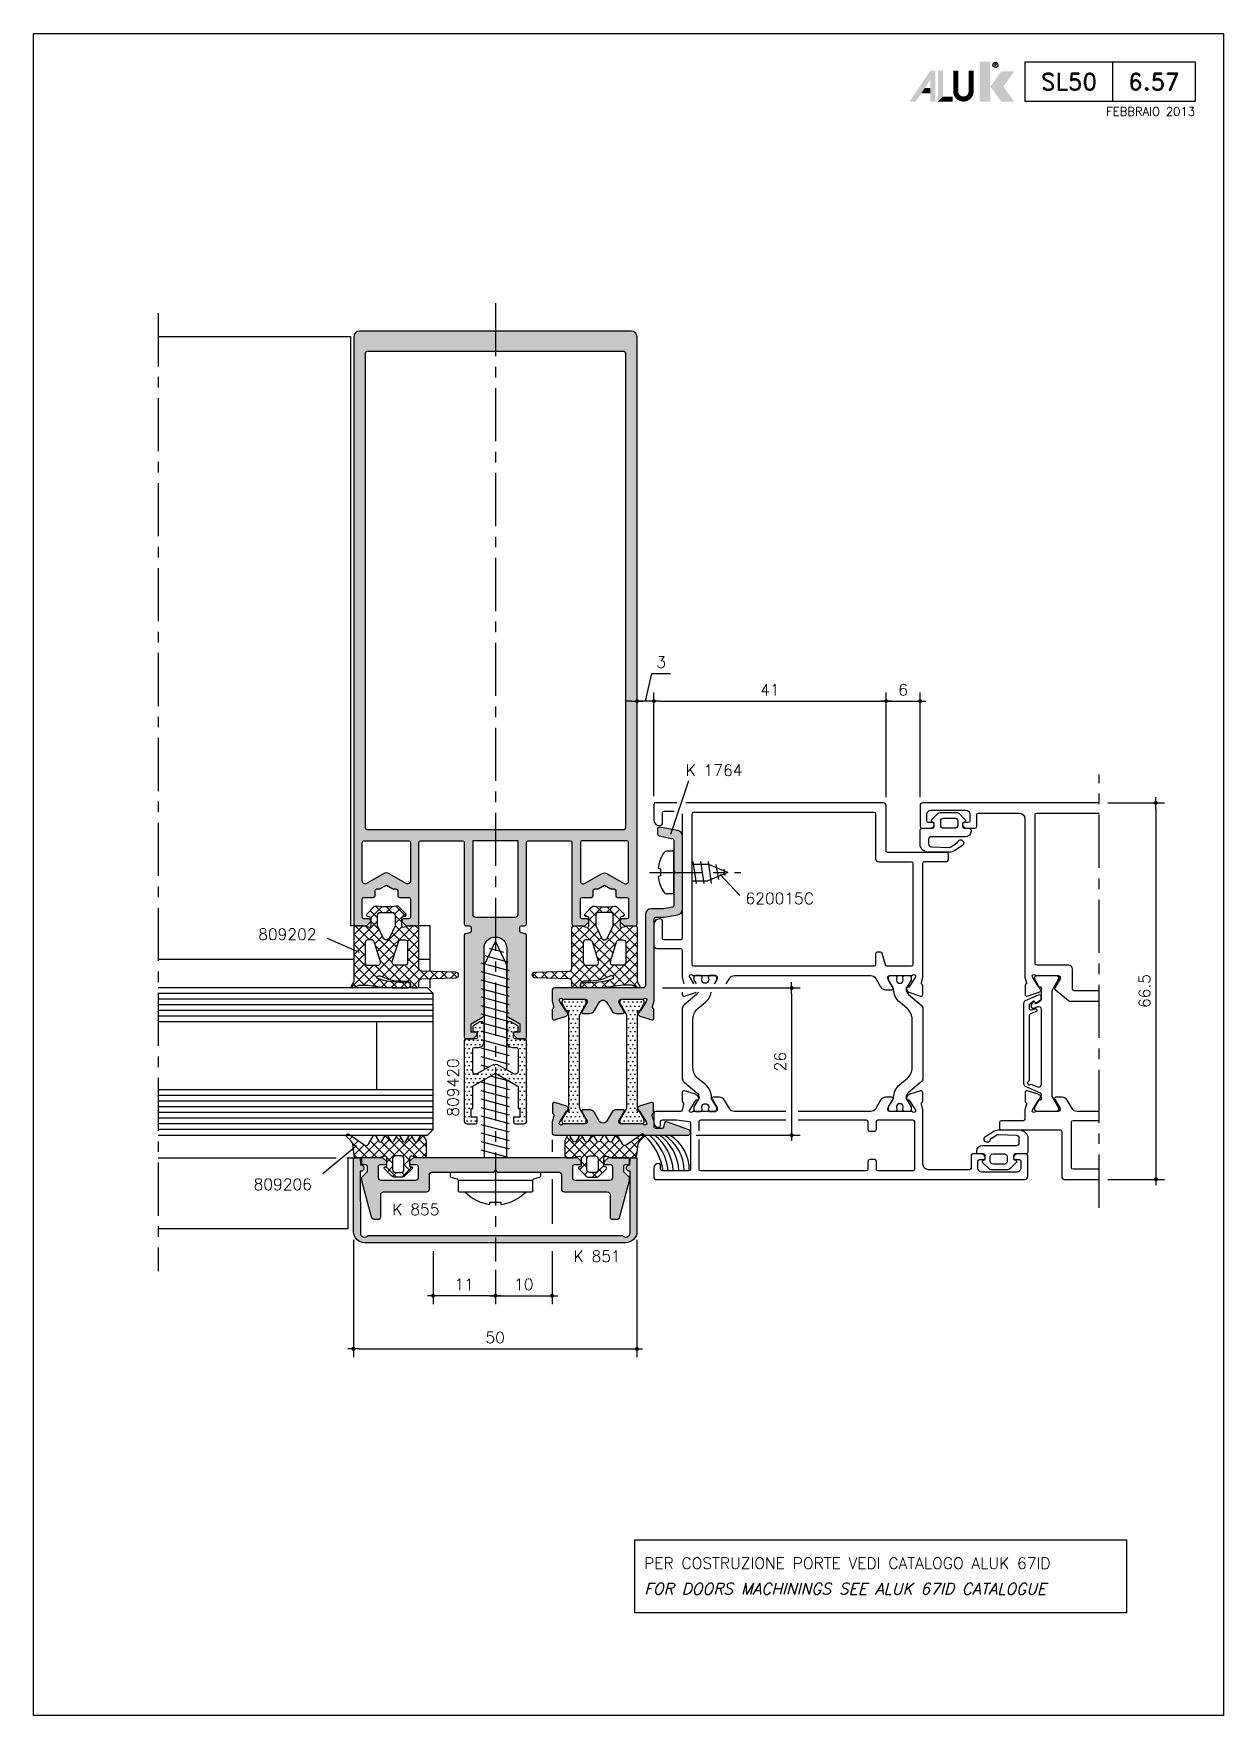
# Model space of a CAD drawing. Extents: x 0 to 4131, y -1600 to 527.
# Drawn here: x 0 to 210, y -960 to -663 of the extents above; entities that cross this region are included whole.
import ezdxf
from ezdxf.enums import TextEntityAlignment as Align

# ---------------------------------------------------------------- set-up
doc = ezdxf.new("R2010")
doc.units = 0
doc.header["$LTSCALE"] = 7.5
doc.header["$MEASUREMENT"] = 0
doc.linetypes.add('CENTER', pattern=[2, 1.25, -0.25, 0.25, -0.25])
doc.layers.get('0').update_dxf_attribs({"linetype": 'CONTINUOUS'})
doc.layers.get('DEFPOINTS').update_dxf_attribs({"linetype": 'CONTINUOUS'})
for name, color, linetype in [('ASSI', 1, 'CENTER'), ('FILL', 8, 'CONTINUOUS'), ('FINE', 7, 'CONTINUOUS'), ('GOMMA', 3, 'CONTINUOUS'), ('GROSSA', 4, 'CONTINUOUS'), ('MARCHIO', 7, 'CONTINUOUS'), ('QUOTE', 254, 'CONTINUOUS'), ('TESTO', 2, 'CONTINUOUS'), ('TRATTEGGI', 140, 'CONTINUOUS'), ('VETRO', 6, 'CONTINUOUS'), ('VITERIA', 40, 'CONTINUOUS')]:
    doc.layers.add(name, color=color, linetype=linetype)
doc.styles.add('RD', font='ROMAND.SHX', dxfattribs={"height": 3})
doc.styles.get("Standard").update_dxf_attribs({"font": 'romans.shx'})
doc.dimstyles.new('SCALA_1-1$0', dxfattribs={"dimtxt": 2, "dimasz": 1, "dimexe": 1.5, "dimexo": 1.5, "dimgap": 1, "dimtad": 3, "dimdsep": 46, "dimtxsty": 'Standard', "dimblk1": 'PUNTO', "dimblk2": 'PUNTO', "dimsah": 1, "dimcen": 0.09, "dimclrt": 2, "dimadec": 0, "dimazin": 0, "dimtfac": 0.7, "dimtmove": 0, "dimatfit": 3, "dimldrblk": 'PUNTO', "dimfxl": 1, "dimtolj": 2, "dimarcsym": 0})
pattern_1 = [(45, (1e-07, -960), (-0.8838835, 0.8838835), []), (135, (1e-07, -960), (-0.8838835, -0.8838835), [])]
pattern_2 = [(0, (1e-07, -960), (0.375, 0.75), [0, -0.75])]

msp = doc.modelspace()

# ---------------------------------------------------------------- texts
at = {"layer": 'QUOTE', "color": 2}
for s, p in [('K 1764', (115.0938, -794.0984)), ('620015C', (125.652, -816.7171)), ('809202', (39.6414, -823.0584)), ('809206', (38.8291, -867.2215)), ('K 855', (63.3177, -871.6491)), ('K 851', (95.3066, -879.9237))]:
    msp.add_text(s, height=2, dxfattribs=at).set_placement(p)
msp.add_text('809420', height=2, rotation=90, dxfattribs=at).set_placement((75.034, -854.2573))
at = {"layer": 'TESTO'}
msp.add_text('PER COSTRUZIONE PORTE VEDI CATALOGO ALUK 67ID', height=2, dxfattribs=at).set_placement((107.7575, -934.1356))
at = {"layer": 'TESTO', "oblique": 15}
msp.add_text('FOR DOORS MACHININGS SEE ALUK 67ID CATALOGUE', height=2, dxfattribs=at).set_placement((107.7575, -938.6356))

# ---------------------------------------------------------------- blocks, each defined once
blk = doc.blocks.new('k0855')
at = {"layer": 'GROSSA'}
blk.add_lwpolyline([(11.65, 0.8, -0.414214), (11.15, 0.3), (0.3, 0.3), (0, 0), (-0.3, 0.3), (-11.15, 0.3, -0.414214), (-11.65, 0.8), (-11.65, 3.3, 0.414214), (-12.15, 3.8), (-19.75, 3.8, -0.414214), (-20.25, 4.3), (-20.25, 8.3, 0.414214), (-20.55, 8.6), (-21.6, 8.6, 0.339454), (-21.89, 8.38), (-23.65, 1.8), (-23.65, 1.24), (-22.65, 0.24), (-22.65, -0.7, -0.414214), (-22.95, -1), (-23.5, -1, 0.414214), (-23.65, -1.15), (-23.65, -2.05, 0.414214), (-23.5, -2.2), (-19.97, -2.2, 0.198912), (-19.76, -2.11), (-19.24, -1.59, 0.198912), (-19.15, -1.38), (-19.15, -1.3, 0.414214), (-19.45, -1), (-20.35, -1, -0.414214), (-20.65, -0.7), (-20.65, 1.3, -0.414214), (-20.15, 1.8), (-14.15, 1.8, -0.414214), (-13.65, 1.3), (-13.65, -0.7, -0.414214), (-13.95, -1), (-14.85, -1, 0.414214), (-15.15, -1.3), (-15.15, -1.48, 0.198912), (-15.06, -1.69), (-14.64, -2.11, 0.198912), (-14.43, -2.2), (14.43, -2.2, 0.198912), (14.64, -2.11), (15.06, -1.69, 0.198912), (15.15, -1.48), (15.15, -1.3, 0.414214), (14.85, -1), (13.95, -1, -0.414214), (13.65, -0.7), (13.65, 1.3, -0.414214), (14.15, 1.8), (20.14, 1.8, -0.414214), (20.64, 1.3), (20.64, -0.7, -0.414214), (20.34, -1), (19.44, -1, 0.414214), (19.14, -1.3), (19.14, -1.38, 0.198912), (19.23, -1.59), (19.75, -2.11, 0.198912), (19.96, -2.2), (23.49, -2.2, 0.414214), (23.64, -2.05), (23.64, -1.15, 0.414214), (23.49, -1), (22.94, -1, -0.414214), (22.64, -0.7), (22.64, 0.24), (23.64, 1.24), (23.64, 1.8), (21.91, 8.23, 0.339454), (21.43, 8.6), (20.54, 8.6, 0.414214), (20.24, 8.3), (20.24, 4.3, -0.414214), (19.74, 3.8), (12.15, 3.8, 0.414214), (11.65, 3.3)], format="xyb", close=True, dxfattribs=at)
blk = doc.blocks.new('PUNTO')
blk.add_line((-1, 0), (1, 0))
at = {"const_width": 0.35}
blk.add_lwpolyline([(-0.175, 0, 1), (0.175, 0, 1)], format="xyb", close=True, dxfattribs=at)
blk = doc.blocks.new('*D367')
at = {"layer": 'DEFPOINTS', "color": 0, "transparency": 16777216}
for p in [(56.46, -874.54), (106.48, -874.54), (106.48, -895.27)]:
    blk.add_point(p, dxfattribs=at)
at = {"layer": 'QUOTE', "color": 0, "lineweight": -2, "transparency": 16777216}
for p, q in [((56.46, -876.04), (56.46, -896.77)), ((106.48, -876.04), (106.48, -896.77)), ((57.46, -895.27), (105.48, -895.27))]:
    blk.add_line(p, q, dxfattribs=at)
at = {"layer": 'QUOTE', "color": 0, "lineweight": -2, "transparency": 16777216, "rotation": 180}
blk.add_blockref('PUNTO', (56.46, -895.27), dxfattribs=at)
at = {"layer": 'QUOTE', "color": 0, "lineweight": -2, "transparency": 16777216}
blk.add_blockref('PUNTO', (106.48, -895.27), dxfattribs=at)
at = {"layer": 'QUOTE', "color": 2, "transparency": 16777216, "insert": (81.47, -893.27), "char_height": 2, "attachment_point": 5}
blk.add_mtext('\\A2;50', dxfattribs=at)
blk = doc.blocks.new('*D368')
at = {"layer": 'DEFPOINTS', "color": 0, "transparency": 16777216}
for p in [(106.51, -780.88), (106.51, -780.88), (109.47, -799.14)]:
    blk.add_point(p, dxfattribs=at)
at = {"layer": 'QUOTE', "color": 0, "lineweight": -2, "transparency": 16777216}
for p, q in [((107.99, -780.88), (109.11, -775.99)), ((109.11, -775.99), (112.44, -775.99)), ((105.51, -780.88), (104.51, -780.88)), ((109.47, -780.88), (106.51, -780.88)), ((109.47, -780.88), (106.51, -780.88)), ((109.47, -797.64), (109.47, -779.38)), ((110.47, -780.88), (111.47, -780.88))]:
    blk.add_line(p, q, dxfattribs=at)
blk.add_blockref('PUNTO', (106.51, -780.88), dxfattribs=at)
at = {"layer": 'QUOTE', "color": 0, "lineweight": -2, "transparency": 16777216, "rotation": 180}
blk.add_blockref('PUNTO', (109.47, -780.88), dxfattribs=at)
at = {"layer": 'QUOTE', "color": 2, "transparency": 16777216, "insert": (110.77, -773.99), "char_height": 2, "attachment_point": 5}
blk.add_mtext('\\A2;3', dxfattribs=at)
blk = doc.blocks.new('*D369')
at = {"layer": 'DEFPOINTS', "color": 0, "transparency": 16777216}
for p in [(91.51, -876.54), (81.51, -879.83), (91.51, -885.88)]:
    blk.add_point(p, dxfattribs=at)
at = {"layer": 'QUOTE', "color": 0, "lineweight": -2, "transparency": 16777216}
for p, q in [((91.51, -878.04), (91.51, -887.38)), ((81.51, -881.33), (81.51, -887.38)), ((82.51, -885.88), (90.51, -885.88))]:
    blk.add_line(p, q, dxfattribs=at)
at = {"layer": 'QUOTE', "color": 0, "lineweight": -2, "transparency": 16777216, "rotation": 180}
blk.add_blockref('PUNTO', (81.51, -885.88), dxfattribs=at)
at = {"layer": 'QUOTE', "color": 0, "lineweight": -2, "transparency": 16777216}
blk.add_blockref('PUNTO', (91.51, -885.88), dxfattribs=at)
at = {"layer": 'QUOTE', "color": 2, "transparency": 16777216, "insert": (86.51, -883.88), "char_height": 2, "attachment_point": 5}
blk.add_mtext('\\A2;10', dxfattribs=at)
blk = doc.blocks.new('*D370')
at = {"layer": 'DEFPOINTS', "color": 0, "transparency": 16777216}
for p in [(70.51, -876.54), (81.51, -879.83), (70.51, -885.88)]:
    blk.add_point(p, dxfattribs=at)
at = {"layer": 'QUOTE', "color": 0, "lineweight": -2, "transparency": 16777216}
for p, q in [((70.51, -878.04), (70.51, -887.38)), ((81.51, -881.33), (81.51, -887.38)), ((80.51, -885.88), (71.51, -885.88))]:
    blk.add_line(p, q, dxfattribs=at)
at = {"layer": 'QUOTE', "color": 0, "lineweight": -2, "transparency": 16777216, "rotation": 180}
blk.add_blockref('PUNTO', (70.51, -885.88), dxfattribs=at)
at = {"layer": 'QUOTE', "color": 0, "lineweight": -2, "transparency": 16777216}
blk.add_blockref('PUNTO', (81.51, -885.88), dxfattribs=at)
at = {"layer": 'QUOTE', "color": 2, "transparency": 16777216, "insert": (76.01, -883.88), "char_height": 2, "attachment_point": 5}
blk.add_mtext('\\A2;11', dxfattribs=at)
blk = doc.blocks.new('*D371')
at = {"layer": 'DEFPOINTS', "color": 0, "transparency": 16777216}
for p in [(150.47, -780.88), (109.47, -799.14), (150.47, -799.34)]:
    blk.add_point(p, dxfattribs=at)
at = {"layer": 'QUOTE', "color": 0, "lineweight": -2, "transparency": 16777216}
for p, q in [((109.47, -797.64), (109.47, -779.38)), ((110.47, -780.88), (149.47, -780.88)), ((150.47, -797.84), (150.47, -779.38))]:
    blk.add_line(p, q, dxfattribs=at)
at = {"layer": 'QUOTE', "color": 0, "lineweight": -2, "transparency": 16777216, "rotation": 180}
blk.add_blockref('PUNTO', (109.47, -780.88), dxfattribs=at)
at = {"layer": 'QUOTE', "color": 0, "lineweight": -2, "transparency": 16777216}
blk.add_blockref('PUNTO', (150.47, -780.88), dxfattribs=at)
at = {"layer": 'QUOTE', "color": 2, "transparency": 16777216, "insert": (129.97, -778.88), "char_height": 2, "attachment_point": 5}
blk.add_mtext('\\A2;41', dxfattribs=at)
blk = doc.blocks.new('*D372')
at = {"layer": 'DEFPOINTS', "color": 0, "transparency": 16777216}
for p in [(156.47, -780.88), (150.47, -799.34), (156.47, -799.34)]:
    blk.add_point(p, dxfattribs=at)
at = {"layer": 'QUOTE', "color": 0, "lineweight": -2, "transparency": 16777216}
for p, q in [((150.47, -797.84), (150.47, -779.38)), ((151.47, -780.88), (155.47, -780.88)), ((156.47, -797.84), (156.47, -779.38))]:
    blk.add_line(p, q, dxfattribs=at)
at = {"layer": 'QUOTE', "color": 0, "lineweight": -2, "transparency": 16777216, "rotation": 180}
blk.add_blockref('PUNTO', (150.47, -780.88), dxfattribs=at)
at = {"layer": 'QUOTE', "color": 0, "lineweight": -2, "transparency": 16777216}
blk.add_blockref('PUNTO', (156.47, -780.88), dxfattribs=at)
at = {"layer": 'QUOTE', "color": 2, "transparency": 16777216, "insert": (153.47, -778.88), "char_height": 2, "attachment_point": 5}
blk.add_mtext('\\A2;6', dxfattribs=at)
blk = doc.blocks.new('*D373')
at = {"layer": 'DEFPOINTS', "color": 0, "transparency": 16777216}
for p in [(109.51, -831.54), (115.47, -857.54), (133.8, -857.54)]:
    blk.add_point(p, dxfattribs=at)
at = {"layer": 'QUOTE', "color": 0, "lineweight": -2, "transparency": 16777216}
for p, q in [((111.01, -831.54), (135.3, -831.54)), ((133.8, -832.54), (133.8, -856.54)), ((116.97, -857.54), (135.3, -857.54))]:
    blk.add_line(p, q, dxfattribs=at)
for p, rotation in [((133.8, -831.54), 90), ((133.8, -857.54), 270)]:
    blk.add_blockref('PUNTO', p, dxfattribs=dict(at, rotation=rotation))
at = {"layer": 'QUOTE', "color": 2, "transparency": 16777216, "insert": (131.8, -844.54), "char_height": 2, "attachment_point": 5, "rotation": 90}
blk.add_mtext('\\A2;26', dxfattribs=at)
blk = doc.blocks.new('*D374')
at = {"layer": 'DEFPOINTS', "color": 0, "transparency": 16777216}
for p in [(188.1, -798.84), (188.1, -865.34), (198.1, -865.34)]:
    blk.add_point(p, dxfattribs=at)
at = {"layer": 'QUOTE', "color": 0, "lineweight": -2, "transparency": 16777216}
for p, q in [((189.6, -798.84), (199.6, -798.84)), ((198.1, -799.84), (198.1, -864.34)), ((189.6, -865.34), (199.6, -865.34))]:
    blk.add_line(p, q, dxfattribs=at)
for p, rotation in [((198.1, -798.84), 90), ((198.1, -865.34), 270)]:
    blk.add_blockref('PUNTO', p, dxfattribs=dict(at, rotation=rotation))
at = {"layer": 'QUOTE', "color": 2, "transparency": 16777216, "insert": (196.1, -832.09), "char_height": 2, "attachment_point": 5, "rotation": 90}
blk.add_mtext('\\A2;66.5', dxfattribs=at)
blk = doc.blocks.new('NMD')
at = {"layer": 'MARCHIO'}
blk.add_line((-19.5, -12), (-19.5, -5), dxfattribs=at)
blk.add_lwpolyline([(-5, -12), (-35, -12), (-35, -5), (-5, -5)], close=True, dxfattribs=at)
at = {"layer": 'MARCHIO', "const_width": 0.894}
blk.add_lwpolyline([(-44.53, -6.56), (-44.53, -10.2, -1), (-47.23, -10.2), (-47.23, -6.56)], format="xyb", dxfattribs=at)
at = {"layer": 'MARCHIO'}
blk.add_circle((-40.23, -5.53), 0.442, dxfattribs=at)
for points in [[(-43.01, -4.96), (-41.13, -4.96), (-43.01, -12), (-41.13, -12)], [(-55.38, -12), (-54.31, -12), (-51.75, -6.56), (-51.73, -8.14)], [(-51.75, -6.56), (-51.73, -8.14), (-50.84, -6.56), (-50.84, -12)], [(-51.73, -12), (-50.84, -12), (-51.73, -8.14)], [(-50.38, -6.56), (-49.49, -6.56), (-50.38, -12), (-49.49, -11.11)], [(-39.23, -6.68), (-36.93, -6.68), (-41.11, -9.34), (-38.81, -9.34)], [(-52.73, -9.63), (-53.33, -10.53), (-51.73, -9.63), (-51.73, -10.53)], [(-49.49, -11.11), (-50.38, -12), (-47.77, -11.11), (-47.77, -12)], [(-41.11, -9.34), (-38.81, -9.34), (-39.23, -12), (-36.93, -12)]]:
    blk.add_solid(points, dxfattribs=at)
blk.add_text('R', height=0.444, dxfattribs=at).set_placement((-40.23, -5.53), align=Align.MIDDLE)
at = {"layer": 'MARCHIO', "color": 2, "style": 'RD'}
for tag, p in [('SERIE', (-27.25, -8.5)), ('PAG', (-12.25, -8.5))]:
    blk.add_attdef(tag, text='', height=3, dxfattribs=at).set_placement(p, align=Align.MIDDLE)
at = {"layer": 'MARCHIO', "color": 2}
blk.add_attdef('REVISIONE', text='', height=1.5, dxfattribs=at).set_placement((-5, -14.5), align=Align.RIGHT)

# ---------------------------------------------------------------- dimensions: what is measured, and where the dimension line sits
at = {"layer": 'QUOTE'}
dim = msp.add_linear_dim(base=(106.5076, -780.8821), p1=(109.4724, -799.1429), p2=(106.5076, -780.8821), dimstyle='SCALA_1-1$0', override={"dimdec": 0, "dimtmove": 1}, dxfattribs=at)
dim.commit()
dim.dimension.update_dxf_attribs({"geometry": '*D368', "text_midpoint": (110.1066, -775.9852), "dimtype": 160})
for base, p1, p2, override, picture, middle in [((150.4724, -780.8821), (109.4724, -799.1429), (150.4724, -799.3429), {"dimdec": 0}, '*D371', (129.9724, -778.8821)), ((156.4724, -780.8821), (150.4724, -799.3429), (156.4724, -799.3429), {"dimdec": 0}, '*D372', (153.4724, -778.8821)), ((106.4806, -895.2687), (56.464, -874.5413), (106.4806, -874.5398), {"dimdec": 1}, '*D367', (81.4723, -893.2687))]:
    dim = msp.add_linear_dim(base=base, p1=p1, p2=p2, dimstyle='SCALA_1-1$0', override=override, dxfattribs=at)
    dim.commit()
    dim.dimension.update_dxf_attribs({"geometry": picture, "text_midpoint": middle})
for base, p1, p2, picture, middle in [((198.0964, -865.3432), (188.0964, -798.8432), (188.0964, -865.3432), '*D374', (196.0964, -832.0932)), ((133.7978, -857.5432), (109.5076, -831.5432), (115.469, -857.5432), '*D373', (131.7978, -844.5432))]:
    dim = msp.add_linear_dim(base=base, p1=p1, p2=p2, angle=90, dimstyle='SCALA_1-1$0', dxfattribs=at)
    dim.commit()
    dim.dimension.update_dxf_attribs({"geometry": picture, "text_midpoint": middle})
for base, p2, picture, middle in [((70.5076, -885.8797), (70.5076, -876.5403), '*D370', (76.0076, -883.8797)), ((91.5076, -885.8797), (91.5076, -876.5403), '*D369', (86.5076, -883.8797))]:
    dim = msp.add_linear_dim(base=base, p1=(81.5076, -879.8308), p2=p2, dimstyle='SCALA_1-1$0', dxfattribs=at)
    dim.commit()
    dim.dimension.update_dxf_attribs({"geometry": picture, "text_midpoint": middle})

# ---------------------------------------------------------------- hatches: boundary and pattern name
at = {"layer": 'FILL'}
h = msp.add_hatch(color=253, dxfattribs=at)
edge = h.paths.add_edge_path(flags=16)
edge.add_arc((58.8076, -719.4384), 0.3, 90, 180)
edge.add_line((58.5076, -719.4384), (58.5076, -803.2384))
edge.add_arc((58.8076, -803.2384), 0.3, 180, 270)
edge.add_line((58.8076, -803.5384), (104.2076, -803.5384))
edge.add_arc((104.2076, -803.2384), 0.3, 270, 360)
edge.add_line((104.5076, -803.2384), (104.5076, -719.4384))
edge.add_arc((104.2076, -719.4384), 0.3, 0, 90)
edge.add_line((104.2076, -719.1384), (58.8076, -719.1384))
edge = h.paths.add_edge_path()
edge.add_line((66.2076, -819.3384), (65.3076, -819.3384))
edge.add_arc((65.3076, -819.6384), 0.3, 90, 180)
edge.add_line((65.0076, -819.6384), (65.0076, -819.7141))
edge.add_arc((65.3076, -819.7141), 0.3, 180, 225)
edge.add_line((65.0954, -819.9262), (65.6197, -820.4505))
edge.add_arc((65.8318, -820.2384), 0.3, 225, 270)
edge.add_line((65.8318, -820.5384), (67.7076, -820.5384))
edge.add_arc((67.7076, -820.2384), 0.3, 270, 360)
edge.add_line((68.0076, -820.2384), (68.0076, -805.8384))
edge.add_arc((68.3076, -805.8384), 0.3, 90, 180, ccw=False)
edge.add_line((68.3076, -805.5384), (75.7076, -805.5384))
edge.add_arc((75.7076, -805.8384), 0.3, 0, 90, ccw=False)
edge.add_line((76.0076, -805.8384), (76.0076, -820.2384))
edge.add_arc((76.3076, -820.2384), 0.3, 180, 270)
edge.add_line((76.3076, -820.5384), (76.9076, -820.5384))
edge.add_arc((76.9076, -820.8384), 0.3, 0, 90, ccw=False)
edge.add_line((77.2076, -820.8384), (77.2076, -821.4866))
edge.add_arc((76.9076, -821.4866), 0.3, -75, 0, ccw=False)
edge.add_line((76.9852, -821.7764), (76.2299, -821.9788))
edge.add_arc((76.3076, -822.2686), 0.3, 105, 180)
edge.add_line((76.0076, -822.2686), (76.0076, -840.2384))
edge.add_arc((76.3076, -840.2384), 0.3, 180, 270)
edge.add_line((76.3076, -840.5384), (77.6076, -840.5384))
edge.add_line((77.6076, -840.5384), (78.3076, -839.8384))
edge.add_line((78.3076, -839.8384), (78.3076, -839.3384))
edge.add_line((78.3076, -839.3384), (77.2076, -839.3384))
edge.add_line((77.2076, -839.3384), (77.2076, -837.8663))
edge.add_line((77.2076, -837.8663), (79.5076, -836.5384))
edge.add_line((79.5076, -836.5384), (79.5076, -824.5384))
edge.add_arc((81.5076, -824.5384), 2, 0, 180, ccw=False)
edge.add_line((83.5076, -824.5384), (83.5076, -836.5384))
edge.add_line((83.5076, -836.5384), (85.8076, -837.8663))
edge.add_line((85.8076, -837.8663), (85.8076, -839.3384))
edge.add_line((85.8076, -839.3384), (84.7076, -839.3384))
edge.add_line((84.7076, -839.3384), (84.7076, -839.8384))
edge.add_line((84.7076, -839.8384), (85.4076, -840.5384))
edge.add_line((85.4076, -840.5384), (86.7076, -840.5384))
edge.add_arc((86.7076, -840.2384), 0.3, 270, 360)
edge.add_line((87.0076, -840.2384), (87.0076, -822.2686))
edge.add_arc((86.7076, -822.2686), 0.3, 0, 75)
edge.add_line((86.7852, -821.9788), (86.0299, -821.7764))
edge.add_arc((86.1076, -821.4866), 0.3, 180, 255, ccw=False)
edge.add_line((85.8076, -821.4866), (85.8076, -821.3384))
edge.add_line((85.8076, -821.3384), (85.8076, -820.8384))
edge.add_arc((86.1076, -820.8384), 0.3, 90, 180, ccw=False)
edge.add_line((86.1076, -820.5384), (86.7076, -820.5384))
edge.add_arc((86.7076, -820.2384), 0.3, 270, 360)
edge.add_line((87.0076, -820.2384), (87.0076, -805.8384))
edge.add_arc((87.3076, -805.8384), 0.3, 90, 180, ccw=False)
edge.add_line((87.3076, -805.5384), (94.7076, -805.5384))
edge.add_arc((94.7076, -805.8384), 0.3, 0, 90, ccw=False)
edge.add_line((95.0076, -805.8384), (95.0076, -820.2384))
edge.add_arc((95.3076, -820.2384), 0.3, 180, 270)
edge.add_line((95.3076, -820.5384), (97.1833, -820.5384))
edge.add_arc((97.1833, -820.2384), 0.3, 270, 315)
edge.add_line((97.3954, -820.4505), (97.9197, -819.9262))
edge.add_arc((97.7076, -819.7141), 0.3, 315, 360)
edge.add_line((98.0076, -819.7141), (98.0076, -819.6384))
edge.add_arc((97.7076, -819.6384), 0.3, 0, 90)
edge.add_line((97.7076, -819.3384), (96.8076, -819.3384))
edge.add_arc((96.8076, -819.0384), 0.3, 180, 270, ccw=False)
edge.add_line((96.5076, -819.0384), (96.5076, -815.8384))
edge.add_arc((96.8076, -815.8384), 0.3, 90, 180, ccw=False)
edge.add_line((96.8076, -815.5384), (98.4576, -815.5384))
edge.add_arc((98.4576, -815.2384), 0.3, 270, 360)
edge.add_line((98.7576, -815.2384), (98.7576, -814.3384))
edge.add_arc((99.0576, -814.3384), 0.3, 90, 180, ccw=False)
edge.add_line((99.0576, -814.0384), (99.6236, -814.0384))
edge.add_line((99.6236, -814.0384), (100.7576, -813.3837))
edge.add_line((100.7576, -813.3837), (101.8915, -814.0384))
edge.add_line((101.8915, -814.0384), (102.4576, -814.0384))
edge.add_arc((102.4576, -814.3384), 0.3, 0, 90, ccw=False)
edge.add_line((102.7576, -814.3384), (102.7576, -815.2384))
edge.add_arc((103.0576, -815.2384), 0.3, 180, 270)
edge.add_line((103.0576, -815.5384), (104.7076, -815.5384))
edge.add_arc((104.7076, -815.8384), 0.3, 0, 90, ccw=False)
edge.add_line((105.0076, -815.8384), (105.0076, -819.0384))
edge.add_arc((104.7076, -819.0384), 0.3, 270, 360, ccw=False)
edge.add_line((104.7076, -819.3384), (103.8076, -819.3384))
edge.add_arc((103.8076, -819.6384), 0.3, 90, 180)
edge.add_line((103.5076, -819.6384), (103.5076, -819.7141))
edge.add_arc((103.8076, -819.7141), 0.3, 180, 225)
edge.add_line((103.5954, -819.9262), (104.1197, -820.4505))
edge.add_arc((104.3318, -820.2384), 0.3, 225, 270)
edge.add_line((104.3318, -820.5384), (106.2076, -820.5384))
edge.add_arc((106.2076, -820.2384), 0.3, 270, 360)
edge.add_line((106.5076, -820.2384), (106.5076, -716.5384))
edge.add_arc((105.5076, -716.5384), 1, 0, 90)
edge.add_line((105.5076, -715.5384), (57.5076, -715.5384))
edge.add_arc((57.5076, -716.5384), 1, 90, 180)
edge.add_line((56.5076, -716.5384), (56.5076, -820.2384))
edge.add_arc((56.8076, -820.2384), 0.3, 180, 270)
edge.add_line((56.8076, -820.5384), (58.6833, -820.5384))
edge.add_arc((58.6833, -820.2384), 0.3, 270, 315)
edge.add_line((58.8954, -820.4505), (59.4197, -819.9262))
edge.add_arc((59.2076, -819.7141), 0.3, 315, 360)
edge.add_line((59.5076, -819.7141), (59.5076, -819.6384))
edge.add_arc((59.2076, -819.6384), 0.3, 0, 90)
edge.add_line((59.2076, -819.3384), (58.3076, -819.3384))
edge.add_arc((58.3076, -819.0384), 0.3, 180, 270, ccw=False)
edge.add_line((58.0076, -819.0384), (58.0076, -815.8384))
edge.add_arc((58.3076, -815.8384), 0.3, 90, 180, ccw=False)
edge.add_line((58.3076, -815.5384), (59.9576, -815.5384))
edge.add_arc((59.9576, -815.2384), 0.3, 270, 360)
edge.add_line((60.2576, -815.2384), (60.2576, -814.3384))
edge.add_arc((60.5576, -814.3384), 0.3, 90, 180, ccw=False)
edge.add_line((60.5576, -814.0384), (61.1236, -814.0384))
edge.add_line((61.1236, -814.0384), (62.2576, -813.3837))
edge.add_line((62.2576, -813.3837), (63.3915, -814.0384))
edge.add_line((63.3915, -814.0384), (63.9576, -814.0384))
edge.add_arc((63.9576, -814.3384), 0.3, 0, 90, ccw=False)
edge.add_line((64.2576, -814.3384), (64.2576, -815.2384))
edge.add_arc((64.5576, -815.2384), 0.3, 180, 270)
edge.add_line((64.5576, -815.5384), (66.2076, -815.5384))
edge.add_arc((66.2076, -815.8384), 0.3, 0, 90, ccw=False)
edge.add_line((66.5076, -815.8384), (66.5076, -819.0384))
edge.add_arc((66.2076, -819.0384), 0.3, -90, 0, ccw=False)
edge = h.paths.add_edge_path(flags=16)
edge.add_line((58.0076, -812.662), (58.0076, -805.8384))
edge.add_arc((58.3076, -805.8384), 0.3, 90, 180, ccw=False)
edge.add_line((58.3076, -805.5384), (66.2076, -805.5384))
edge.add_arc((66.2076, -805.8384), 0.3, 0, 90, ccw=False)
edge.add_line((66.5076, -805.8384), (66.5076, -812.662))
edge.add_arc((66.0076, -812.662), 0.5, -120, 0, ccw=False)
edge.add_line((65.7576, -813.095), (62.7576, -811.3629))
edge.add_arc((62.2576, -812.229), 1, 60, 120)
edge.add_line((61.7576, -811.3629), (58.7576, -813.095))
edge.add_arc((58.5076, -812.662), 0.5, 180, 300, ccw=False)
edge = h.paths.add_edge_path(flags=16)
edge.add_line((85.5076, -818.5384), (85.5076, -805.5384))
edge.add_line((85.5076, -805.5384), (77.5076, -805.5384))
edge.add_line((77.5076, -805.5384), (77.5076, -818.5384))
edge.add_arc((78.0076, -818.5384), 0.5, 180, 270)
edge.add_line((78.0076, -819.0384), (85.0076, -819.0384))
edge.add_arc((85.0076, -818.5384), 0.5, 270, 360)
edge = h.paths.add_edge_path(flags=16)
edge.add_arc((100.7576, -812.229), 1, 60, 120, ccw=False)
edge.add_line((101.2576, -811.3629), (104.2576, -813.095))
edge.add_arc((104.5076, -812.662), 0.5, 240, 360)
edge.add_line((105.0076, -812.662), (105.0076, -805.8384))
edge.add_arc((104.7076, -805.8384), 0.3, 0, 90)
edge.add_line((104.7076, -805.5384), (96.8076, -805.5384))
edge.add_arc((96.8076, -805.8384), 0.3, 90, 180)
edge.add_line((96.5076, -805.8384), (96.5076, -812.662))
edge.add_arc((97.0076, -812.662), 0.5, 180, 300)
edge.add_line((97.2576, -813.095), (100.2576, -811.3629))
h = msp.add_hatch(color=253, dxfattribs=at)
h.paths.add_polyline_path([(109.5076, -825.3058, -0.06660766), (109.4724, -825.0429), (109.4724, -820.3429, -0.06660766), (109.5076, -820.08), (109.5076, -819.3429, -0.41421356), (109.8076, -819.0429), (111.3076, -819.0429), (113.6812, -818.6244, 0.29032418), (114.4724, -817.9025), (114.4724, -804.4374, 0.29032418), (113.6812, -803.7155), (110.4597, -803.1475, 0.46630766), (110.1076, -803.4429), (110.1076, -804.3429, 0.41421356), (110.4076, -804.6429), (112.8155, -805.2162, -0.34729533), (113.0076, -805.4595), (113.0076, -810.8445), (113.3076, -811.1429), (113.0076, -811.4414), (113.0076, -817.0103, -0.36397023), (112.801, -817.2565), (111.1763, -817.5429), (109.0076, -817.5429, 0.41421356), (108.0076, -818.5429), (108.0076, -831.0432, -0.41421356), (107.5076, -831.5432), (92.0076, -831.5432, 0.41421356), (91.5076, -832.0432), (91.5076, -833.8044), (91.7711, -834.8042, -0.35298496), (91.6332, -835.1547, 0.26778842), (91.532, -835.3271), (91.532, -836.881, 0.5062416), (91.9218, -837.1673), (93.8424, -836.5653, 0.19891237), (94.3122, -836.1725), (94.4591, -835.8915, 0.57735027), (94.2735, -835.599), (93.985, -835.6111), (92.901, -833.903, -0.14232874), (92.8076, -833.5815), (92.8076, -833.5432, -0.70710678), (93.3732, -833.5432), (97.4076, -833.5432, -0.41421356), (97.7076, -833.8432), (97.7076, -834.0628, -0.1316525), (97.6674, -834.2128), (96.7838, -835.7432, 0.57735027), (96.957, -836.0432), (98.1117, -836.0432, 0.26794919), (98.9777, -835.5432), (99.8147, -834.0935, -0.57735027), (101.2004, -834.0935), (102.0374, -835.5432, 0.26794919), (102.9034, -836.0432), (104.0581, -836.0432, 0.57735027), (104.2313, -835.7432), (103.3478, -834.2128, -0.1316525), (103.3076, -834.0628), (103.3076, -833.8432, -0.41421356), (103.6076, -833.5432), (107.6419, -833.5432, -0.70710678), (108.2076, -833.5432), (108.2076, -833.5815, -0.14232874), (108.1141, -833.903), (107.0301, -835.6111), (106.7417, -835.599, 0.57735027), (106.556, -835.8915), (106.703, -836.1725, 0.19891237), (107.1727, -836.5653), (109.0934, -837.1673, 0.5062416), (109.4831, -836.881), (109.4831, -835.3271, 0.26778842), (109.382, -835.1547, -0.35298496), (109.244, -834.8042), (109.5076, -833.8044)])
h.paths.add_polyline_path([(109.5076, -856.0432), (109.5076, -855.5778, -0.07455278), (109.4724, -855.3432), (109.4724, -855.0916), (109.1753, -854.1197, -0.35298496), (109.3157, -853.7702, 0.27154904), (109.418, -853.5957), (109.418, -852.0459, 0.50404149), (109.0303, -851.759), (107.1163, -852.3441, 0.19891237), (106.6439, -852.7336), (106.495, -853.0136, 0.57735027), (106.6785, -853.3074), (106.967, -853.2973), (108.1367, -855.1692), (108.2244, -855.4561, -0.82475828), (107.6419, -855.5432), (103.6076, -855.5432, -0.41421356), (103.3076, -855.2432), (103.3076, -855.0236, -0.1316525), (103.3478, -854.8736), (104.2313, -853.3432, 0.57735027), (104.0581, -853.0432), (102.9034, -853.0432, 0.26794919), (102.0374, -853.5432), (101.2004, -854.9929, -0.57735027), (99.8147, -854.9929), (98.9777, -853.5432, 0.2679492), (98.1117, -853.0432), (96.957, -853.0432, 0.57735027), (96.7838, -853.3432), (97.6674, -854.8736, -0.1316525), (97.7076, -855.0236), (97.7076, -855.2432, -0.41421356), (97.4076, -855.5432), (93.3732, -855.5432, -0.82475828), (92.7907, -855.4561), (92.8784, -855.1692), (94.0481, -853.2973), (94.3366, -853.3074, 0.57735027), (94.5202, -853.0136), (94.3713, -852.7336, 0.19891237), (93.8988, -852.3441), (91.9848, -851.759, 0.50404149), (91.5971, -852.0459), (91.5971, -853.5957, 0.27154904), (91.6995, -853.7702, -0.35298496), (91.8399, -854.1197), (91.5076, -855.2066), (91.5076, -857.0432, 0.41421356), (92.0076, -857.5432), (115.469, -857.5432, 0.83909963), (115.64, -856.5734), (111.7604, -855.1613, 0.44001053), (111.368, -855.3656), (111.1657, -856.1208, -0.33945426), (110.8759, -856.3432), (109.8076, -856.3432, -0.41421356)])
h = msp.add_hatch(dxfattribs=at)
h.set_pattern_fill('ANSI37', color=137, scale=10, style=0)
h.set_pattern_definition(pattern_1)
h.paths.add_polyline_path([(65.9082, -830.3384, -0.41421356), (66.5082, -830.9384), (66.5082, -831.2384, 0.41421356), (66.8082, -831.5384), (67.7082, -831.5384, 0.41421356), (68.0082, -831.2384), (68.0082, -830.4232, -0.4052433), (68.4928, -829.9235), (74.5236, -829.7381, 0.96973923), (74.5236, -828.7386), (68.4928, -828.5533, -0.4052433), (68.0082, -828.0535), (68.0082, -820.8384, 0.41421356), (67.7082, -820.5384), (66.4673, -820.5384), (65.3858, -820.8281, -0.49314543), (65.0082, -820.5384), (65.0082, -819.1608, -0.38887873), (65.1908, -818.9615), (65.4855, -818.9358, 0.63707026), (65.6715, -818.4248), (64.4632, -817.2165, 0.24541991), (64.0215, -817.0779, -0.08886044), (60.4949, -817.0779, 0.24541991), (60.0532, -817.2165), (58.8449, -818.4248, 0.63707026), (59.0309, -818.9358), (59.3256, -818.9615, -0.38887873), (59.5082, -819.1608), (59.5082, -820.5384, -0.49314543), (59.1306, -820.8281), (58.0872, -820.5486, 0.06554346), (58.0096, -820.5384), (56.8082, -820.5384, 0.41421356), (56.5082, -820.8384), (56.5082, -830.4008), (56.0341, -831.24, 0.71951495), (56.2879, -831.5218), (57.401, -831.0384), (59.0157, -831.0384, 0.04380891), (65.974, -831.5432, 1.01146877), (66.0005, -830.5436, -0.09779405), (60.7339, -829.8953, -0.52267034), (60.6389, -829.5809, -0.38653613), (61.3025, -829.4715, 0.12867763)])
h.paths.add_polyline_path([(63.312, -826.8906), (64.3948, -823.3906, -0.32883045), (64.8725, -823.0384), (65.5082, -823.0384, -0.41421356), (66.0082, -823.5384), (66.0082, -827.0384, -0.41421356), (65.5082, -827.5384), (63.7897, -827.5384, -0.5050829)], flags=16)
h.paths.add_polyline_path([(60.7267, -827.5384), (59.0082, -827.5384, -0.41421356), (58.5082, -827.0384), (58.5082, -823.5384, -0.41421356), (59.0082, -823.0384), (59.6439, -823.0384, -0.32883045), (60.1216, -823.3906), (61.2044, -826.8906, -0.5050829)], flags=16)
h.paths.add_polyline_path([(61.7144, -822.6962), (60.7082, -820.5384), (60.7082, -818.6869, -0.44100912), (61.2534, -818.189, 0.04533687), (63.263, -818.189, -0.44100912), (63.8082, -818.6869), (63.8082, -820.5384), (62.802, -822.6962, -0.63707026)], flags=16)
h = msp.add_hatch(dxfattribs=at)
h.set_pattern_fill('ANSI37', color=137, scale=10, style=0)
h.set_pattern_definition(pattern_1)
h.paths.add_polyline_path([(97.1069, -830.3384, 0.41421356), (96.5069, -830.9384), (96.5069, -831.2384, -0.41421356), (96.2069, -831.5384), (95.3069, -831.5384, -0.41421356), (95.0069, -831.2384), (95.0069, -830.4232, 0.4052433), (94.5223, -829.9235), (88.4916, -829.7381, -0.96973923), (88.4916, -828.7386), (94.5223, -828.5533, 0.4052433), (95.0069, -828.0535), (95.0069, -820.8384, -0.41421356), (95.3069, -820.5384), (96.5478, -820.5384), (97.6293, -820.8281, 0.49314543), (98.0069, -820.5384), (98.0069, -819.1608, 0.38887873), (97.8243, -818.9615), (97.5296, -818.9358, -0.63707026), (97.3436, -818.4248), (98.5519, -817.2165, -0.24541991), (98.9936, -817.0779, 0.08886044), (102.5202, -817.0779, -0.24541991), (102.9619, -817.2165), (104.1702, -818.4248, -0.63707026), (103.9842, -818.9358), (103.6895, -818.9615, 0.38887873), (103.5069, -819.1608), (103.5069, -820.5384, 0.49314543), (103.8846, -820.8281), (104.9279, -820.5486, -0.06554346), (105.0055, -820.5384), (106.2069, -820.5384, -0.41421356), (106.5069, -820.8384), (106.5069, -830.4008), (106.981, -831.24, -0.71951495), (106.7272, -831.5218), (105.6141, -831.0384), (103.9994, -831.0384, -0.04380891), (97.0411, -831.5432, -1.01146877), (97.0146, -830.5436, 0.09779405), (102.2812, -829.8953, 0.52267034), (102.3762, -829.5809, 0.38653613), (101.7126, -829.4715, -0.12867763)])
h.paths.add_polyline_path([(99.7031, -826.8906), (98.6203, -823.3906, 0.32883045), (98.1426, -823.0384), (97.5069, -823.0384, 0.41421356), (97.0069, -823.5384), (97.0069, -827.0384, 0.41421356), (97.5069, -827.5384), (99.2254, -827.5384, 0.5050829)], flags=16)
h.paths.add_polyline_path([(102.2884, -827.5384), (104.0069, -827.5384, 0.41421356), (104.5069, -827.0384), (104.5069, -823.5384, 0.41421356), (104.0069, -823.0384), (103.3712, -823.0384, 0.32883045), (102.8935, -823.3906), (101.8107, -826.8906, 0.5050829)], flags=16)
h.paths.add_polyline_path([(101.3007, -822.6962), (102.3069, -820.5384), (102.3069, -818.6869, 0.44100912), (101.7617, -818.189, -0.04533687), (99.7522, -818.189, 0.44100912), (99.2069, -818.6869), (99.2069, -820.5384), (100.2131, -822.6962, 0.63707026)], flags=16)
h = msp.add_hatch(dxfattribs=at)
h.set_pattern_fill('DOTS', color=2, scale=12, style=0)
h.set_pattern_definition(pattern_2)
h.paths.add_polyline_path([(96.2904, -836.7045, -0.131571), (96.451, -836.1049), (97.4904, -834.3032), (97.4904, -833.9432, 0.41421356), (97.0904, -833.5432), (93.6904, -833.5432, 0.41421356), (93.2904, -833.9432), (93.2904, -834.3032), (94.3298, -836.1049, -0.131571), (94.4904, -836.7045), (94.4904, -852.3819, -0.131571), (94.3298, -852.9815), (93.2904, -854.7832), (93.2904, -855.1432, 0.41421356), (93.6904, -855.5432), (97.0904, -855.5432, 0.41421356), (97.4904, -855.1432), (97.4904, -854.7832), (96.451, -852.9815, -0.131571), (96.2904, -852.3819)])
h.paths.add_polyline_path([(106.5247, -836.7045, -0.131571), (106.6853, -836.1049), (107.7247, -834.3032), (107.7247, -833.9432, 0.41421356), (107.3247, -833.5432), (103.9247, -833.5432, 0.41421356), (103.5247, -833.9432), (103.5247, -834.3032), (104.5641, -836.1049, -0.131571), (104.7247, -836.7045), (104.7247, -852.3819, -0.131571), (104.5641, -852.9815), (103.5247, -854.7832), (103.5247, -855.1432, 0.41421356), (103.9247, -855.5432), (107.3247, -855.5432, 0.41421356), (107.7247, -855.1432), (107.7247, -854.7832), (106.6853, -852.9815, -0.131571), (106.5247, -852.3819)])
h = msp.add_hatch(dxfattribs=at)
h.set_pattern_fill('DOTS', color=2, scale=12, style=0)
h.set_pattern_definition(pattern_2)
edge = h.paths.add_edge_path()
edge.add_line((85.5076, -838.2704), (84.2576, -837.5487))
edge.add_arc((84.0076, -837.9817), 0.5, 60, 180)
edge.add_line((83.5076, -837.9817), (83.5076, -841.0384))
edge.add_arc((84.5076, -841.0384), 1, 180, 270)
edge.add_line((84.5076, -842.0384), (85.2076, -842.0384))
edge.add_arc((85.2076, -842.3384), 0.3, 0, 90, ccw=False)
edge.add_line((85.5076, -842.3384), (85.5076, -846.2867))
edge.add_arc((85.0076, -846.2867), 0.5, -120, 0, ccw=False)
edge.add_line((84.7576, -846.7197), (82.2576, -845.2763))
edge.add_arc((81.5076, -846.5754), 1.5, 60, 120)
edge.add_line((80.7576, -845.2763), (78.2576, -846.7197))
edge.add_arc((78.0076, -846.2867), 0.5, 180, 300, ccw=False)
edge.add_line((77.5076, -846.2867), (77.5076, -842.3384))
edge.add_arc((77.8076, -842.3384), 0.3, 90, 180, ccw=False)
edge.add_line((77.8076, -842.0384), (78.5076, -842.0384))
edge.add_arc((78.5076, -841.0384), 1, 270, 360)
edge.add_line((79.5076, -841.0384), (79.5076, -837.9817))
edge.add_arc((79.0076, -837.9817), 0.5, 0, 120)
edge.add_line((78.7576, -837.5487), (77.5076, -838.2704))
edge.add_line((77.5076, -838.2704), (77.5076, -839.124))
edge.add_line((77.5076, -839.124), (78.3076, -839.3384))
edge.add_line((78.3076, -839.3384), (78.3076, -840.2384))
edge.add_arc((78.0076, -840.2384), 0.3, 270, 360, ccw=False)
edge.add_line((78.0076, -840.5384), (76.3076, -840.5384))
edge.add_arc((76.3076, -840.8384), 0.3, 90, 180)
edge.add_line((76.0076, -840.8384), (76.0076, -855.0384))
edge.add_arc((76.5076, -855.0384), 0.5, 180, 270)
edge.add_line((76.5076, -855.5384), (78.0076, -855.5384))
edge.add_arc((78.0076, -855.2384), 0.3, 270, 360)
edge.add_line((78.3076, -855.2384), (78.3076, -854.3384))
edge.add_line((78.3076, -854.3384), (77.2076, -854.3384))
edge.add_line((77.2076, -854.3384), (77.2076, -852.8384))
edge.add_line((77.2076, -852.8384), (77.5076, -852.8384))
edge.add_line((77.5076, -852.8384), (77.5076, -849.058))
edge.add_arc((77.8076, -849.058), 0.3, 120, 180, ccw=False)
edge.add_line((77.6576, -848.7982), (81.5076, -846.5754))
edge.add_line((81.5076, -846.5754), (85.3576, -848.7982))
edge.add_arc((85.2076, -849.058), 0.3, 0, 60, ccw=False)
edge.add_line((85.5076, -849.058), (85.5076, -852.8384))
edge.add_line((85.5076, -852.8384), (85.8076, -852.8384))
edge.add_line((85.8076, -852.8384), (85.8076, -854.3384))
edge.add_line((85.8076, -854.3384), (84.7076, -854.3384))
edge.add_line((84.7076, -854.3384), (84.7076, -855.2384))
edge.add_arc((85.0076, -855.2384), 0.3, 180, 270)
edge.add_line((85.0076, -855.5384), (86.5076, -855.5384))
edge.add_arc((86.5076, -855.0384), 0.5, 270, 360)
edge.add_line((87.0076, -855.0384), (87.0076, -840.8384))
edge.add_arc((86.7076, -840.8384), 0.3, 0, 90)
edge.add_line((86.7076, -840.5384), (85.0076, -840.5384))
edge.add_arc((85.0076, -840.2384), 0.3, 180, 270, ccw=False)
edge.add_line((84.7076, -840.2384), (84.7076, -839.3384))
edge.add_line((84.7076, -839.3384), (85.5076, -839.124))
edge.add_line((85.5076, -839.124), (85.5076, -838.2704))
h = msp.add_hatch(dxfattribs=at)
h.set_pattern_fill('ANSI37', color=137, scale=10, style=0)
h.set_pattern_definition(pattern_1)
edge = h.paths.add_edge_path()
edge.add_line((68.9637, -861.5432), (67.9123, -861.5432))
edge.add_arc((67.9122, -860.7433), 0.7999, 260.830387, 270.012319, ccw=False)
edge.add_line((67.7847, -861.533), (66.7414, -861.2534))
edge.add_arc((66.6637, -861.5432), 0.3, 75, 180)
edge.add_line((66.3637, -861.5432), (66.3637, -862.9208))
edge.add_arc((66.5637, -862.9208), 0.2, 180, 265)
edge.add_line((66.5463, -863.12), (66.6812, -863.1318))
edge.add_arc((66.6637, -863.3311), 0.2, -45, 85, ccw=False)
edge.add_line((66.8052, -863.4725), (65.4809, -864.7968))
edge.add_arc((65.1273, -864.4432), 0.5, 270, 315, ccw=False)
edge.add_line((65.1273, -864.9432), (63.6001, -864.9432))
edge.add_arc((63.6001, -864.4432), 0.5, 225, 270, ccw=False)
edge.add_line((63.2466, -864.7968), (61.9223, -863.4725))
edge.add_arc((62.0637, -863.3311), 0.2, 95, 225, ccw=False)
edge.add_line((62.0463, -863.1318), (62.1812, -863.12))
edge.add_arc((62.1637, -862.9208), 0.2, 275, 360)
edge.add_line((62.3637, -862.9208), (62.3637, -861.5432))
edge.add_arc((62.0637, -861.5432), 0.3, 0, 105)
edge.add_line((61.9861, -861.2534), (60.9046, -861.5432))
edge.add_line((60.9046, -861.5432), (57.0637, -861.5432))
edge.add_arc((57.0637, -861.0432), 0.5, 180, 270, ccw=False)
edge.add_line((56.5637, -861.0432), (56.3274, -859.0626))
edge.add_arc((53.5391, -860.505), 3.1393, 27.352201, 44.615253)
edge.add_line((55.7738, -858.3001), (55.2383, -857.7424))
edge.add_arc((55.5102, -857.6156), 0.3, 40, 205, ccw=False)
edge.add_line((55.74, -857.4227), (58.266, -859.1822))
edge.add_arc((58.6505, -858.8626), 0.5, 219.74084, 330)
edge.add_line((59.0835, -859.1126), (59.903, -857.6932))
edge.add_arc((60.1628, -857.8432), 0.3, 30, 150, ccw=False)
edge.add_line((60.4226, -857.6932), (60.9532, -858.6122))
edge.add_arc((61.213, -858.4622), 0.3, 210, 330)
edge.add_line((61.4729, -858.6122), (62.0035, -857.6932))
edge.add_arc((62.2633, -857.8432), 0.3, 30, 150, ccw=False)
edge.add_line((62.5231, -857.6932), (63.0537, -858.6122))
edge.add_arc((63.3135, -858.4622), 0.3, 210, 330)
edge.add_line((63.5733, -858.6122), (64.1039, -857.6932))
edge.add_arc((64.3637, -857.8432), 0.3, 30, 150, ccw=False)
edge.add_line((64.6235, -857.6932), (65.1542, -858.6122))
edge.add_arc((65.414, -858.4622), 0.3, 210, 330)
edge.add_line((65.6738, -858.6122), (66.2044, -857.6932))
edge.add_arc((66.4642, -857.8432), 0.3, 30, 150, ccw=False)
edge.add_line((66.724, -857.6932), (67.2546, -858.6122))
edge.add_arc((67.5144, -858.4622), 0.3, 210, 330)
edge.add_line((67.7742, -858.6122), (68.3049, -857.6932))
edge.add_arc((68.5647, -857.8432), 0.3, 30, 150, ccw=False)
edge.add_line((68.8245, -857.6932), (69.2235, -858.3844))
edge.add_arc((68.9637, -858.5344), 0.3, 0, 30, ccw=False)
edge.add_line((69.2637, -858.5344), (69.2637, -861.2432))
edge.add_arc((68.9637, -861.2432), 0.3, -90, 0, ccw=False)
edge = h.paths.add_edge_path(flags=16)
edge.add_line((65.3637, -863.6117), (65.3637, -861.7101))
edge.add_arc((64.8637, -861.7101), 0.5, 0, 90)
edge.add_line((64.8637, -861.2101), (63.8637, -861.2101))
edge.add_arc((63.8637, -861.7101), 0.5, 90, 180)
edge.add_line((63.3637, -861.7101), (63.3637, -863.6117))
edge.add_arc((63.8637, -863.6117), 0.5, 180, 275.191667)
edge.add_line((63.909, -864.1097), (64.8185, -864.1097))
edge.add_arc((64.8637, -863.6117), 0.5, 264.808333, 360)
h = msp.add_hatch(dxfattribs=at)
h.set_pattern_fill('ANSI37', color=137, scale=10, style=0)
h.set_pattern_definition(pattern_1)
h.paths.add_polyline_path([(95.2304, -861.533, -0.03997751), (95.1031, -861.5432), (94.0514, -861.5432, -0.41421356), (93.7514, -861.2432), (93.7514, -858.5344, -0.1316525), (93.7916, -858.3844), (94.1906, -857.6932, -0.57735027), (94.7103, -857.6932), (95.2409, -858.6122, 0.57735027), (95.7605, -858.6122), (96.2911, -857.6932, -0.57735027), (96.8107, -857.6932), (97.3413, -858.6122, 0.57735027), (97.861, -858.6122), (98.3916, -857.6932, -0.57735027), (98.9112, -857.6932), (99.4418, -858.6122, 0.57735027), (99.9614, -858.6122), (100.492, -857.6932, -0.57735027), (101.0116, -857.6932), (101.5423, -858.6122, 0.57735027), (102.0619, -858.6122), (102.5925, -857.6932, -0.57735027), (103.1121, -857.6932), (103.9316, -859.1126, 0.52200513), (104.7491, -859.1822), (107.2751, -857.4227, -0.87697646), (107.7768, -857.7424), (107.2413, -858.3001, 0.07546706), (106.6877, -859.0626), (106.4514, -861.0432, -0.41421356), (105.9514, -861.5432), (102.1105, -861.5432), (101.029, -861.2534, 0.49314543), (100.6514, -861.5432), (100.6514, -862.3069, 0.05088627), (100.6452, -862.3675), (100.6452, -862.4432, 0.05088627), (100.6514, -862.5038), (100.6514, -862.9208, 0.38887873), (100.8339, -863.12), (100.9688, -863.1318, -0.63707026), (101.0928, -863.4725), (99.7685, -864.7968, -0.19891237), (99.415, -864.9432), (97.8878, -864.9432, -0.19891237), (97.5342, -864.7968), (96.21, -863.4725, -0.63707026), (96.3339, -863.1318), (96.4688, -863.12, 0.38887873), (96.6514, -862.9208), (96.6514, -862.5038, 0.05088627), (96.6576, -862.4432), (96.6576, -862.2675, 0.05088627), (96.6514, -862.2069), (96.6514, -861.5432, 0.49314543), (96.2737, -861.2534)])
h.paths.add_polyline_path([(97.6514, -861.7101), (97.6514, -863.6117, 0.44100912), (98.1966, -864.1097), (99.1061, -864.1097, 0.44100912), (99.6514, -863.6117), (99.6514, -861.7101, 0.41421356), (99.1514, -861.2101), (98.1514, -861.2101, 0.41421356)], flags=16)
h = msp.add_hatch(color=253, dxfattribs=at)
h.paths.add_polyline_path([(101.2576, -867.5432, -0.41421356), (101.7576, -868.0432), (101.7576, -872.0432, 0.41421356), (102.0576, -872.3432), (103.1053, -872.3432, 0.33945426), (103.3951, -872.1208), (105.1576, -865.5432), (105.1576, -864.9881), (104.1576, -863.9881), (104.1576, -863.0432, -0.41421356), (104.4576, -862.7432), (105.0076, -862.7432, 0.41421356), (105.1576, -862.5932), (105.1576, -861.6932, 0.41421356), (105.0076, -861.5432), (101.4818, -861.5432, 0.19891237), (101.2697, -861.6311), (100.7454, -862.1553, 0.23202478), (100.66, -862.4053, 0.45178835), (100.9576, -862.7432), (101.8576, -862.7432, -0.41421356), (102.1576, -863.0432), (102.1576, -865.0432, -0.41421356), (101.6576, -865.5432), (95.6576, -865.5432, -0.41421356), (95.1576, -865.0432), (95.1576, -863.0432, -0.41421356), (95.4576, -862.7432), (96.3576, -862.7432, 0.35582724), (96.6514, -862.5038), (96.6514, -862.2069, 0.1465428), (96.5697, -862.0553), (96.1454, -861.6311, 0.19891237), (95.9333, -861.5432), (95.1031, -861.5432, -0.00010751), (95.1028, -861.5432), (81.5076, -861.5432), (81.5076, -863.7432), (81.8076, -864.0432), (92.6576, -864.0432, -0.41421356), (93.1576, -864.5432), (93.1576, -867.0432, 0.41421356), (93.6576, -867.5432)])
h.paths.add_polyline_path([(81.2076, -864.0432), (81.5076, -863.7432), (81.5076, -861.5432), (67.9123, -861.5432, -0.00010751), (67.912, -861.5432), (67.0818, -861.5432, 0.19891237), (66.8697, -861.6311), (66.4454, -862.0553, 0.1465428), (66.3637, -862.2069), (66.3637, -862.5038, 0.35582724), (66.6576, -862.7432), (67.5576, -862.7432, -0.41421356), (67.8576, -863.0432), (67.8576, -865.0432, -0.41421356), (67.3576, -865.5432), (61.3699, -865.5432, -0.41421356), (60.8699, -865.0432), (60.8699, -863.0432, -0.41421356), (61.1699, -862.7432), (62.0699, -862.7432, 0.35582724), (62.3637, -862.5038), (62.3637, -862.3069, 0.1465428), (62.2821, -862.1553), (61.7578, -861.6311, 0.19891237), (61.5457, -861.5432), (58.0199, -861.5432, 0.41421356), (57.8699, -861.6932), (57.8699, -862.5932, 0.41421356), (58.0199, -862.7432), (58.5699, -862.7432, -0.41421356), (58.8699, -863.0432), (58.8699, -863.9881), (57.8699, -864.9881), (57.8699, -865.5432), (59.5927, -871.9726, 0.33945426), (60.0756, -872.3432), (60.9699, -872.3432, 0.41421356), (61.2699, -872.0432), (61.2699, -868.0432, -0.41421356), (61.7699, -867.5432), (69.3576, -867.5432, 0.41421356), (69.8576, -867.0432), (69.8576, -864.5432, -0.41421356), (70.3576, -864.0432)])
h.paths.add_polyline_path([(59.0224, -875.2403, -0.72075922), (57.6724, -874.7903), (57.6607, -863.9216, 1.07550671), (57.7024, -862.7593), (57.6576, -861.5432), (56.4584, -861.5432), (56.464, -874.5413, 0.41406438), (58.464, -876.5403), (81.5076, -876.5403), (81.5076, -875.2403)])
h.paths.add_polyline_path([(104.4806, -876.5403, 0.41428118), (106.4806, -874.5398), (106.4781, -861.5432), (105.2789, -861.5432), (105.2349, -862.7593, 1.07550671), (105.2775, -863.9216), (105.2724, -874.7903, -0.72075922), (103.9224, -875.2403), (81.5076, -875.2403), (81.5076, -876.5403)])

# ---------------------------------------------------------------- linework, layer by layer
at = {"layer": 'ASSI'}
for p, q in [((22, -712.3821), (22, -881.5661)), ((81.5076, -710.5928), (81.5076, -879.8308)), ((188.0964, -870.3432), (188.0964, -793.8432)), ((108.6898, -811.1429), (124.8146, -811.1429))]:
    msp.add_line(p, q, dxfattribs=at)
at = {"layer": 'FINE'}
for p, q in [((70.0076, -820.5384), (68.0082, -820.5384)), ((70.0076, -828.5998), (70.0076, -820.5384)), ((56.5082, -826.5384), (22, -826.5384)), ((70.0076, -826.5384), (68.0082, -826.5384)), ((22, -861.5432), (53.4275, -861.5432)), ((55.2806, -861.5432), (56.4936, -861.5432))]:
    msp.add_line(p, q, dxfattribs=at)
for points in [[(56.5088, -820.5384), (56.0082, -820.5384), (56.0076, -716.5384), (22, -716.5384)], [(70.0076, -831.5384), (70.0076, -829.8769)], [(22, -874.0432), (55.5076, -874.0432), (55.5076, -861.5432)]]:
    msp.add_lwpolyline(points, dxfattribs=at)
msp.add_lwpolyline([(106.1081, -928.9932), (192.9229, -928.9932), (192.9229, -941.9017), (106.1081, -941.9017)], close=True, dxfattribs=at)
for centre, radius, start, end in [((100.5094, -865.4035), 10.7083, 8.378598, 47.226179), ((102.6305, -864.7597), 9.4177, 5.584582, 50.020194), ((104.4755, -864.2614), 8.4384, 2.840779, 52.763998), ((105.7761, -864.1784), 8.1343, 2.361611, 54.657041), ((107.3594, -863.8072), 7.4442, 359.723167, 57.295485), ((108.8191, -863.5032), 6.8927, 357.172659, 59.845993)]:
    msp.add_arc(centre, radius, start, end, dxfattribs=at)
at = {"layer": 'GOMMA', "color": 80}
for points in [[(158.463, -806.599), (161.6351, -806.716, 0.14993372), (161.917, -806.6353), (163.0897, -805.8727, -1.57694612), (163.9361, -806.3959), (162.6082, -807.2594, -0.1316525), (161.6237, -807.5799), (158.1068, -807.5742, -0.30788831), (156.5164, -806.5973, -0.10605293), (156.4724, -806.3922), (156.4724, -803.6429, -0.41421356), (156.7724, -803.3429), (158.6724, -803.3429, 0.41421356), (158.9724, -803.0429), (158.9724, -802.4964, 0.33945426), (158.8241, -802.3032), (158.6947, -802.2685, -0.57735027), (158.5602, -801.7666), (159.6375, -800.6894, -0.19891237), (159.991, -800.5429), (161.4724, -800.5429), (162.9537, -800.5429, -0.19891237), (163.3073, -800.6894), (164.3845, -801.7666, -0.57735027), (164.25, -802.2685), (164.1206, -802.3032, 0.33945426), (163.9724, -802.4964), (163.9724, -803.0429, 0.41421356), (164.2724, -803.3429), (165.1724, -803.3429, -0.41421356), (165.4724, -803.6429), (165.4724, -803.8429, -0.41421356), (164.4724, -804.8429), (158.4724, -804.8429, 0.4418261), (157.9724, -805.2782), (157.9724, -806.0991, 0.40873762)], [(163.106, -802.8429, -0.41421356), (162.606, -803.3429), (161.606, -803.3429), (160.606, -803.3429, -0.41421356), (160.106, -802.8429), (160.106, -802.0429, -0.41421356), (160.606, -801.5429), (161.606, -801.5429), (162.606, -801.5429, -0.41421356), (163.106, -802.0429)], [(155.0724, -845.6001), (155.0724, -837.0858, 0.22169588), (154.1793, -835.1707), (152.869, -834.0712, -0.22169595), (151.7974, -831.7731), (151.7974, -831.7461, 0.13165213), (151.7706, -831.6461), (150.8992, -830.1367, -0.13165206), (150.8724, -830.0367), (150.8724, -829.6429, -0.41421356), (151.1724, -829.3429), (152.0724, -829.3429, -0.41421356), (152.3724, -829.6429), (152.3724, -829.7631, 1.80915259), (153.4224, -829.7631), (153.4224, -829.6429, -0.41421356), (153.7224, -829.3429), (154.6224, -829.3429, -0.41421356), (154.9224, -829.6429), (154.9224, -830.0367, -0.13165307), (154.8956, -830.1367), (154.0242, -831.646, 0.131653), (153.9974, -831.746), (153.9974, -831.7527, 0.22169402), (154.426, -832.672), (156.6152, -834.5089, -0.22169215), (156.9724, -835.275), (156.9724, -847.4109, -0.22169225), (156.6152, -848.1769), (154.426, -850.0139, 0.22169233), (153.9974, -850.9331), (153.9974, -850.9398, 0.131653), (154.0242, -851.0398), (154.8956, -852.5492, -0.13165307), (154.9224, -852.6492), (154.9224, -853.0429, -0.41421356), (154.6224, -853.3429), (153.7224, -853.3429, -0.41421356), (153.4224, -853.0429), (153.4224, -852.9227, 1.80915259), (152.3724, -852.9228), (152.3724, -853.0429, -0.41421356), (152.0724, -853.3429), (151.1724, -853.3429, -0.41421356), (150.8724, -853.0429), (150.8724, -852.6492, -0.13165206), (150.8992, -852.5492), (151.7707, -851.0396, 0.13378339), (151.7975, -850.938, -0.22389429), (152.869, -848.6147), (154.178, -847.5163, 0.22187762)], [(174.8051, -848.4877), (174.8051, -834.1982, -0.29621349), (175.1017, -833.7414), (177.3836, -832.7254, -0.54673729), (177.8056, -833.003), (177.7997, -833.5094, -0.2415992), (177.6718, -833.7517), (177.0051, -834.2185, -0.5088312), (176.7757, -834.1398), (176.7406, -834.0258, 0.52275431), (176.4277, -833.9261), (175.8153, -834.3963, 0.23290838), (175.698, -834.6341), (175.6977, -835.1183, 0.50979497), (176.0905, -835.4038), (176.6959, -835.2069, -1), (176.8815, -835.7775), (175.9051, -836.0916, 0.32573221), (175.697, -836.3772), (175.6977, -847.835, -0.24217939), (175.5721, -848.0791, 0.97005996), (175.9058, -848.5775, -0.24963244), (176.1871, -848.5576), (177.2019, -849.0094, 0.5429557), (177.9052, -848.5526), (177.9052, -835.3512, 0.53679731), (177.2106, -834.8906), (176.5608, -835.1652, -0.53674313), (176.144, -834.8889), (176.144, -834.551, -0.14309029), (176.1911, -834.3895), (176.4374, -834.0039, -0.63006851), (176.706, -834.0368), (176.7434, -834.1482, 0.50570439), (177.0502, -834.2465), (177.7811, -833.7178, 0.2406067), (177.9052, -833.4747), (177.9052, -832.4029, 0.13165403), (177.7444, -831.8029), (176.7454, -830.0726, -0.13165403), (176.7052, -829.9226), (176.7052, -829.7429, -0.41421356), (177.1052, -829.3429), (180.5052, -829.3429, -0.41421356), (180.9052, -829.7429), (180.9052, -829.9226, -0.1316525), (180.865, -830.0726), (179.866, -831.8029, 0.1316525), (179.7052, -832.4029), (179.7052, -850.2829, 0.1316525), (179.866, -850.8829), (180.865, -852.6133, -0.1316525), (180.9052, -852.7633), (180.9052, -852.9429, -0.41421356), (180.5052, -853.3429), (177.1052, -853.3429, -0.41421356), (176.7052, -852.9429), (176.7052, -852.7633, -0.13165403), (176.7454, -852.6133), (177.7444, -850.883, 0.10287917), (177.8975, -850.4189, 0.33122592), (177.7176, -850.1092), (175.1017, -848.9445, -0.29621349)], [(173.4846, -857.5868), (170.3125, -857.4699, 0.14993372), (170.0306, -857.5506), (168.8579, -858.3132, -1.57694612), (168.0115, -857.79), (169.3395, -856.9265, -0.1316525), (170.3239, -856.606), (173.8408, -856.6117, -0.30788831), (175.4312, -857.5886, -0.10605293), (175.4752, -857.7937), (175.4752, -860.5429, -0.41421356), (175.1752, -860.8429), (173.2752, -860.8429, 0.41421356), (172.9752, -861.1429), (172.9752, -861.6895, 0.33945426), (173.1235, -861.8827), (173.2529, -861.9173, -0.57735027), (173.3874, -862.4192), (172.3101, -863.4965, -0.19891237), (171.9566, -863.6429), (170.4752, -863.6429), (168.9939, -863.6429, -0.19891237), (168.6403, -863.4965), (167.5631, -862.4192, -0.57735027), (167.6976, -861.9173), (167.827, -861.8827, 0.33945426), (167.9752, -861.6895), (167.9752, -861.1429, 0.41421356), (167.6752, -860.8429), (166.7752, -860.8429, -0.41421356), (166.4752, -860.5429), (166.4752, -860.3429, -0.41421356), (167.4752, -859.3429), (173.4752, -859.3429, 0.4418261), (173.9752, -858.9077), (173.9752, -858.0867, 0.40873762)], [(168.8416, -861.3429, -0.41421356), (169.3416, -860.8429), (170.3416, -860.8429), (171.3416, -860.8429, -0.41421356), (171.8416, -861.3429), (171.8416, -862.1429, -0.41421356), (171.3416, -862.6429), (170.3416, -862.6429), (169.3416, -862.6429, -0.41421356), (168.8416, -862.1429)]]:
    msp.add_lwpolyline(points, format="xyb", close=True, dxfattribs=at)
at = {"layer": 'GOMMA'}
for points in [[(65.3858, -820.8281, -0.49314543), (65.0082, -820.5384), (65.0082, -819.1608, -0.38887873), (65.1908, -818.9615), (65.4855, -818.9358, 0.63707026), (65.6715, -818.4248), (64.4632, -817.2165, 0.24541991), (64.0215, -817.0779, -0.08886044), (60.4949, -817.0779, 0.24541991), (60.0532, -817.2165), (58.8449, -818.4248, 0.63707026), (59.0309, -818.9358), (59.3256, -818.9615, -0.38887873), (59.5082, -819.1608), (59.5082, -820.5384, -0.49314543), (59.1306, -820.8281), (58.0872, -820.5486, 0.06554346), (58.0096, -820.5384), (56.8082, -820.5384, 0.41421356), (56.5082, -820.8384), (56.5082, -830.4008), (56.0341, -831.24, 0.71951495), (56.2879, -831.5218), (57.401, -831.0384), (59.0157, -831.0384, 0.04380891), (65.974, -831.5432, 1.01146877), (66.0005, -830.5436, -0.09779405), (60.7339, -829.8953, -0.52267034), (60.6389, -829.5809, -0.38653613), (61.3025, -829.4715, 0.12867763), (65.9082, -830.3384, -0.41421356), (66.5082, -830.9384), (66.5082, -831.2384, 0.41421356), (66.8082, -831.5384), (67.7082, -831.5384, 0.41421356), (68.0082, -831.2384), (68.0082, -830.4232, -0.4052433), (68.4928, -829.9235), (74.5236, -829.7381, 0.96973923), (74.5236, -828.7386), (68.4928, -828.5533, -0.4052433), (68.0082, -828.0535), (68.0082, -820.8384, 0.41421356), (67.7082, -820.5384), (66.4673, -820.5384)], [(61.2534, -818.189, 0.04533687), (63.263, -818.189, -0.44100912), (63.8082, -818.6869), (63.8082, -820.5384), (62.802, -822.6962, -0.63707026), (61.7144, -822.6962), (60.7082, -820.5384), (60.7082, -818.6869, -0.44100912)], [(97.6293, -820.8281, 0.49314543), (98.0069, -820.5384), (98.0069, -819.1608, 0.38887873), (97.8243, -818.9615), (97.5296, -818.9358, -0.63707026), (97.3436, -818.4248), (98.5519, -817.2165, -0.24541991), (98.9936, -817.0779, 0.08886044), (102.5202, -817.0779, -0.24541991), (102.9619, -817.2165), (104.1702, -818.4248, -0.63707026), (103.9842, -818.9358), (103.6895, -818.9615, 0.38887873), (103.5069, -819.1608), (103.5069, -820.5384, 0.49314543), (103.8846, -820.8281), (104.9279, -820.5486, -0.06554346), (105.0055, -820.5384), (106.2069, -820.5384, -0.41421356), (106.5069, -820.8384), (106.5069, -830.4008), (106.981, -831.24, -0.71951495), (106.7272, -831.5218), (105.6141, -831.0384), (103.9994, -831.0384, -0.04380891), (97.0411, -831.5432, -1.01146877), (97.0146, -830.5436, 0.09779405), (102.2812, -829.8953, 0.52267034), (102.3762, -829.5809, 0.38653613), (101.7126, -829.4715, -0.12867763), (97.1069, -830.3384, 0.41421356), (96.5069, -830.9384), (96.5069, -831.2384, -0.41421356), (96.2069, -831.5384), (95.3069, -831.5384, -0.41421356), (95.0069, -831.2384), (95.0069, -830.4232, 0.4052433), (94.5223, -829.9235), (88.4916, -829.7381, -0.96973923), (88.4916, -828.7386), (94.5223, -828.5533, 0.4052433), (95.0069, -828.0535), (95.0069, -820.8384, -0.41421356), (95.3069, -820.5384), (96.5478, -820.5384)], [(101.7617, -818.189, -0.04533687), (99.7522, -818.189, 0.44100912), (99.2069, -818.6869), (99.2069, -820.5384), (100.2131, -822.6962, 0.63707026), (101.3007, -822.6962), (102.3069, -820.5384), (102.3069, -818.6869, 0.44100912)], [(59.6439, -823.0384), (59.0082, -823.0384, 0.41421356), (58.5082, -823.5384), (58.5082, -827.0384, 0.41421356), (59.0082, -827.5384), (60.7267, -827.5384, 0.5050829), (61.2044, -826.8906), (60.1216, -823.3906, 0.32883045)], [(64.8725, -823.0384), (65.5082, -823.0384, -0.41421356), (66.0082, -823.5384), (66.0082, -827.0384, -0.41421356), (65.5082, -827.5384), (63.7897, -827.5384, -0.5050829), (63.312, -826.8906), (64.3948, -823.3906, -0.32883045)], [(98.1426, -823.0384), (97.5069, -823.0384, 0.41421356), (97.0069, -823.5384), (97.0069, -827.0384, 0.41421356), (97.5069, -827.5384), (99.2254, -827.5384, 0.5050829), (99.7031, -826.8906), (98.6203, -823.3906, 0.32883045)], [(103.3712, -823.0384), (104.0069, -823.0384, -0.41421356), (104.5069, -823.5384), (104.5069, -827.0384, -0.41421356), (104.0069, -827.5384), (102.2884, -827.5384, -0.5050829), (101.8107, -826.8906), (102.8935, -823.3906, -0.32883045)], [(96.2904, -852.3819, 0.131571), (96.451, -852.9815), (97.4904, -854.7832), (97.4904, -855.1432, -0.41421356), (97.0904, -855.5432), (93.6904, -855.5432, -0.41421356), (93.2904, -855.1432), (93.2904, -854.7832), (94.3298, -852.9815, 0.131571), (94.4904, -852.3819), (94.4904, -836.7045, 0.131571), (94.3298, -836.1049), (93.2904, -834.3032), (93.2904, -833.9432, -0.41421356), (93.6904, -833.5432), (97.0904, -833.5432, -0.41421356), (97.4904, -833.9432), (97.4904, -834.3032), (96.451, -836.1049, 0.131571), (96.2904, -836.7045)], [(106.5247, -852.3819, 0.131571), (106.6853, -852.9815), (107.7247, -854.7832), (107.7247, -855.1432, -0.41421356), (107.3247, -855.5432), (103.9247, -855.5432, -0.41421356), (103.5247, -855.1432), (103.5247, -854.7832), (104.5641, -852.9815, 0.131571), (104.7247, -852.3819), (104.7247, -836.7045, 0.131571), (104.5641, -836.1049), (103.5247, -834.3032), (103.5247, -833.9432, -0.41421356), (103.9247, -833.5432), (107.3247, -833.5432, -0.41421356), (107.7247, -833.9432), (107.7247, -834.3032), (106.6853, -836.1049, 0.131571), (106.5247, -836.7045)], [(85.5076, -838.2704), (84.2576, -837.5487, 0.57735027), (83.5076, -837.9817), (83.5076, -841.0384, 0.41421356), (84.5076, -842.0384), (85.2076, -842.0384, -0.41421356), (85.5076, -842.3384), (85.5076, -846.2867, -0.57735027), (84.7576, -846.7197), (82.2576, -845.2763, 0.26794919), (80.7576, -845.2763), (78.2576, -846.7197, -0.57735027), (77.5076, -846.2867), (77.5076, -842.3384, -0.41421356), (77.8076, -842.0384), (78.5076, -842.0384, 0.41421356), (79.5076, -841.0384), (79.5076, -837.9817, 0.57735027), (78.7576, -837.5487), (77.5076, -838.2704), (77.5076, -839.124), (78.3076, -839.3384), (78.3076, -840.2384, -0.41421356), (78.0076, -840.5384), (76.3076, -840.5384, 0.41421356), (76.0076, -840.8384), (76.0076, -855.0384, 0.41421356), (76.5076, -855.5384), (78.0076, -855.5384, 0.41421356), (78.3076, -855.2384), (78.3076, -854.3384), (77.2076, -854.3384), (77.2076, -852.8384), (77.5076, -852.8384), (77.5076, -849.058, -0.26794919), (77.6576, -848.7982), (81.5076, -846.5754), (85.3576, -848.7982, -0.26794919), (85.5076, -849.058), (85.5076, -852.8384), (85.8076, -852.8384), (85.8076, -854.3384), (84.7076, -854.3384), (84.7076, -855.2384, 0.41421356), (85.0076, -855.5384), (86.5076, -855.5384, 0.41421356), (87.0076, -855.0384), (87.0076, -840.8384, 0.41421356), (86.7076, -840.5384), (85.0076, -840.5384, -0.41421356), (84.7076, -840.2384), (84.7076, -839.3384), (85.5076, -839.124)], [(68.9637, -861.5432), (67.9123, -861.5432, -0.04008518), (67.7847, -861.533), (66.7414, -861.2534, 0.49314543), (66.3637, -861.5432), (66.3637, -862.9208, 0.38887873), (66.5463, -863.12), (66.6812, -863.1318, -0.63707026), (66.8052, -863.4725), (65.4809, -864.7968, -0.19891237), (65.1273, -864.9432), (63.6001, -864.9432, -0.19891237), (63.2466, -864.7968), (61.9223, -863.4725, -0.63707026), (62.0463, -863.1318), (62.1812, -863.12, 0.38887873), (62.3637, -862.9208), (62.3637, -861.5432, 0.49314543), (61.9861, -861.2534), (60.9046, -861.5432), (57.0637, -861.5432, -0.41421356), (56.5637, -861.0432), (56.3274, -859.0626, 0.07546706), (55.7738, -858.3001), (55.2383, -857.7424, -0.87697646), (55.74, -857.4227), (58.266, -859.1822, 0.52200513), (59.0835, -859.1126), (59.903, -857.6932, -0.57735027), (60.4226, -857.6932), (60.9532, -858.6122, 0.57735027), (61.4729, -858.6122), (62.0035, -857.6932, -0.57735027), (62.5231, -857.6932), (63.0537, -858.6122, 0.57735027), (63.5733, -858.6122), (64.1039, -857.6932, -0.57735027), (64.6235, -857.6932), (65.1542, -858.6122, 0.57735027), (65.6738, -858.6122), (66.2044, -857.6932, -0.57735027), (66.724, -857.6932), (67.2546, -858.6122, 0.57735027), (67.7742, -858.6122), (68.3049, -857.6932, -0.57735027), (68.8245, -857.6932), (69.2235, -858.3844, -0.1316525), (69.2637, -858.5344), (69.2637, -861.2432, -0.41421356)], [(94.0514, -861.5432), (95.1028, -861.5432, 0.04008518), (95.2304, -861.533), (96.2737, -861.2534, -0.49314543), (96.6514, -861.5432), (96.6514, -862.9208, -0.38887873), (96.4688, -863.12), (96.3339, -863.1318, 0.63707026), (96.21, -863.4725), (97.5342, -864.7968, 0.19891237), (97.8878, -864.9432), (99.415, -864.9432, 0.19891237), (99.7685, -864.7968), (101.0928, -863.4725, 0.63707026), (100.9688, -863.1318), (100.8339, -863.12, -0.38887873), (100.6514, -862.9208), (100.6514, -861.5432, -0.49314543), (101.029, -861.2534), (102.1105, -861.5432), (105.9514, -861.5432, 0.41421356), (106.4514, -861.0432), (106.6877, -859.0626, -0.07546706), (107.2413, -858.3001), (107.7768, -857.7424, 0.87697646), (107.2751, -857.4227), (104.7491, -859.1822, -0.52200513), (103.9316, -859.1126), (103.1121, -857.6932, 0.57735027), (102.5925, -857.6932), (102.0619, -858.6122, -0.57735027), (101.5423, -858.6122), (101.0116, -857.6932, 0.57735027), (100.492, -857.6932), (99.9614, -858.6122, -0.57735027), (99.4418, -858.6122), (98.9112, -857.6932, 0.57735027), (98.3916, -857.6932), (97.861, -858.6122, -0.57735027), (97.3413, -858.6122), (96.8107, -857.6932, 0.57735027), (96.2911, -857.6932), (95.7605, -858.6122, -0.57735027), (95.2409, -858.6122), (94.7103, -857.6932, 0.57735027), (94.1906, -857.6932), (93.7916, -858.3844, 0.1316525), (93.7514, -858.5344), (93.7514, -861.2432, 0.41421356)], [(65.3637, -863.6117), (65.3637, -861.7101, 0.41421356), (64.8637, -861.2101), (63.8637, -861.2101, 0.41421356), (63.3637, -861.7101), (63.3637, -863.6117, 0.44100912), (63.909, -864.1097), (64.8185, -864.1097, 0.44100912)], [(97.6514, -863.6117), (97.6514, -861.7101, -0.41421356), (98.1514, -861.2101), (99.1514, -861.2101, -0.41421356), (99.6514, -861.7101), (99.6514, -863.6117, -0.44100912), (99.1061, -864.1097), (98.1966, -864.1097, -0.44100912)]]:
    msp.add_lwpolyline(points, format="xyb", close=True, dxfattribs=at)
at = {"layer": 'GOMMA', "color": 80}
for points in [[(120.1666, -830.7932), (120.5456, -830.1367, 0.13165206), (120.5724, -830.0367), (120.5724, -829.6429, 0.41421356), (120.2724, -829.3429), (119.3724, -829.3429, 0.41421356), (119.0724, -829.6429), (119.0724, -829.7631, -1.80915259), (118.0224, -829.7631), (118.0224, -829.6429, 0.41421356), (117.7224, -829.3429), (116.8224, -829.3429, 0.41421356), (116.5224, -829.6429), (116.5224, -830.0367, 0.13165307), (116.5492, -830.1367), (116.9282, -830.7932)], [(117.3188, -832.2932, -0.10171511), (117.0187, -832.672), (114.8296, -834.5089, 0.22169215), (114.4724, -835.275), (114.4724, -847.4109, 0.22169225), (114.8296, -848.1769), (117.0187, -850.0139, -0.22169233), (117.4474, -850.9331), (117.4474, -850.9398, -0.131653), (117.4206, -851.0398), (116.5492, -852.5492, 0.13165307), (116.5224, -852.6492), (116.5224, -853.0429, 0.41421356), (116.8224, -853.3429), (117.7224, -853.3429, 0.41421356), (118.0224, -853.0429), (118.0224, -852.9227, -1.80915259), (119.0724, -852.9228), (119.0724, -853.0429, 0.41421356), (119.3724, -853.3429), (120.2724, -853.3429, 0.41421356), (120.5724, -853.0429), (120.5724, -852.6492, 0.13165206), (120.5456, -852.5492), (119.6741, -851.0396, -0.13378339), (119.6473, -850.938, 0.22389429), (118.5757, -848.6147), (117.2667, -847.5163, -0.22187762), (116.3724, -845.6001), (116.3724, -837.0858, -0.22169588), (117.2654, -835.1707), (118.5757, -834.0712, 0.17639846), (119.602, -832.2932)]]:
    msp.add_lwpolyline(points, format="xyb", dxfattribs=at)
at = {"layer": 'GOMMA'}
for centre, start, end in [((60.993, -831.0436), 98.818729, 98.87379), ((97.0222, -831.0436), 81.12621, 81.181271)]:
    msp.add_arc(centre, 0.5, start, end, dxfattribs=at)
at = {"layer": 'GROSSA', "color": 8}
msp.add_line((157.9741, -801.1432), (157.9741, -801.1432), dxfattribs=at)
at = {"layer": 'GROSSA'}
for points in [[(66.2076, -819.3384), (65.3076, -819.3384, 0.41421356), (65.0076, -819.6384), (65.0076, -819.7141, 0.19891237), (65.0954, -819.9262), (65.6197, -820.4505, 0.19891237), (65.8318, -820.5384), (67.7076, -820.5384, 0.41421356), (68.0076, -820.2384), (68.0076, -805.8384, -0.41421356), (68.3076, -805.5384), (75.7076, -805.5384, -0.41421356), (76.0076, -805.8384), (76.0076, -820.2384, 0.41421356), (76.3076, -820.5384), (76.9076, -820.5384, -0.41421356), (77.2076, -820.8384), (77.2076, -821.4866, -0.33945426), (76.9852, -821.7764), (76.2299, -821.9788, 0.33945426), (76.0076, -822.2686), (76.0076, -840.2384, 0.41421356), (76.3076, -840.5384), (77.6076, -840.5384), (78.3076, -839.8384), (78.3076, -839.3384), (77.2076, -839.3384), (77.2076, -837.8663), (79.5076, -836.5384), (79.5076, -824.5384, -1), (83.5076, -824.5384), (83.5076, -836.5384), (85.8076, -837.8663), (85.8076, -839.3384), (84.7076, -839.3384), (84.7076, -839.8384), (85.4076, -840.5384), (86.7076, -840.5384, 0.41421356), (87.0076, -840.2384), (87.0076, -822.2686, 0.33945426), (86.7852, -821.9788), (86.0299, -821.7764, -0.33945426), (85.8076, -821.4866), (85.8076, -821.3384), (85.8076, -820.8384, -0.41421356), (86.1076, -820.5384), (86.7076, -820.5384, 0.41421356), (87.0076, -820.2384), (87.0076, -805.8384, -0.41421356), (87.3076, -805.5384), (94.7076, -805.5384, -0.41421356), (95.0076, -805.8384), (95.0076, -820.2384, 0.41421356), (95.3076, -820.5384), (97.1833, -820.5384, 0.19891237), (97.3954, -820.4505), (97.9197, -819.9262, 0.19891237), (98.0076, -819.7141), (98.0076, -819.6384, 0.41421356), (97.7076, -819.3384), (96.8076, -819.3384, -0.41421356), (96.5076, -819.0384), (96.5076, -815.8384, -0.41421356), (96.8076, -815.5384), (98.4576, -815.5384, 0.41421356), (98.7576, -815.2384), (98.7576, -814.3384, -0.41421356), (99.0576, -814.0384), (99.6236, -814.0384), (100.7576, -813.3837), (101.8915, -814.0384), (102.4576, -814.0384, -0.41421356), (102.7576, -814.3384), (102.7576, -815.2384, 0.41421356), (103.0576, -815.5384), (104.7076, -815.5384, -0.41421356), (105.0076, -815.8384), (105.0076, -819.0384, -0.41421356), (104.7076, -819.3384), (103.8076, -819.3384, 0.41421356), (103.5076, -819.6384), (103.5076, -819.7141, 0.19891237), (103.5954, -819.9262), (104.1197, -820.4505, 0.19891237), (104.3318, -820.5384), (106.2076, -820.5384, 0.41421356), (106.5076, -820.2384), (106.5076, -716.5384, 0.41421356), (105.5076, -715.5384), (57.5076, -715.5384, 0.41421356), (56.5076, -716.5384), (56.5076, -820.2384, 0.41421356), (56.8076, -820.5384), (58.6833, -820.5384, 0.19891237), (58.8954, -820.4505), (59.4197, -819.9262, 0.19891237), (59.5076, -819.7141), (59.5076, -819.6384, 0.41421356), (59.2076, -819.3384), (58.3076, -819.3384, -0.41421356), (58.0076, -819.0384), (58.0076, -815.8384, -0.41421356), (58.3076, -815.5384), (59.9576, -815.5384, 0.41421356), (60.2576, -815.2384), (60.2576, -814.3384, -0.41421356), (60.5576, -814.0384), (61.1236, -814.0384), (62.2576, -813.3837), (63.3915, -814.0384), (63.9576, -814.0384, -0.41421356), (64.2576, -814.3384), (64.2576, -815.2384, 0.41421356), (64.5576, -815.5384), (66.2076, -815.5384, -0.41421356), (66.5076, -815.8384), (66.5076, -819.0384, -0.41421356)], [(58.8076, -719.1384, 0.41421356), (58.5076, -719.4384), (58.5076, -803.2384, 0.41421356), (58.8076, -803.5384), (104.2076, -803.5384, 0.41421356), (104.5076, -803.2384), (104.5076, -719.4384, 0.41421356), (104.2076, -719.1384)], [(58.0076, -812.662), (58.0076, -805.8384, -0.41421356), (58.3076, -805.5384), (66.2076, -805.5384, -0.41421356), (66.5076, -805.8384), (66.5076, -812.662, -0.57735027), (65.7576, -813.095), (62.7576, -811.3629, 0.26794919), (61.7576, -811.3629), (58.7576, -813.095, -0.57735027)], [(85.5076, -818.5384), (85.5076, -805.5384), (77.5076, -805.5384), (77.5076, -818.5384, 0.41421356), (78.0076, -819.0384), (85.0076, -819.0384, 0.41421356)], [(100.2576, -811.3629, -0.26794919), (101.2576, -811.3629), (104.2576, -813.095, 0.57735027), (105.0076, -812.662), (105.0076, -805.8384, 0.41421356), (104.7076, -805.5384), (96.8076, -805.5384, 0.41421356), (96.5076, -805.8384), (96.5076, -812.662, 0.57735027), (97.2576, -813.095)], [(108.2244, -855.4561, -0.82475828), (107.6419, -855.5432), (103.6076, -855.5432, -0.41421356), (103.3076, -855.2432), (103.3076, -855.0236, -0.1316525), (103.3478, -854.8736), (104.2313, -853.3432, 0.57735027), (104.0581, -853.0432), (102.9034, -853.0432, 0.26794919), (102.0374, -853.5432), (101.2004, -854.9929, -0.57735027), (99.8147, -854.9929), (98.9777, -853.5432, 0.2679492), (98.1117, -853.0432), (96.957, -853.0432, 0.57735027), (96.7838, -853.3432), (97.6674, -854.8736, -0.1316525), (97.7076, -855.0236), (97.7076, -855.2432, -0.41421356), (97.4076, -855.5432), (93.3732, -855.5432, -0.82475828), (92.7907, -855.4561), (92.8784, -855.1692), (94.0481, -853.2973), (94.3366, -853.3074, 0.57735027), (94.5202, -853.0136), (94.3713, -852.7336, 0.19891237), (93.8988, -852.3441), (91.9848, -851.759, 0.50404149), (91.5971, -852.0459), (91.5971, -853.5957, 0.27154904), (91.6995, -853.7702, -0.35298496), (91.8399, -854.1197), (91.5076, -855.2066), (91.5076, -857.0432, 0.41421356), (92.0076, -857.5432), (115.469, -857.5432, 0.83909963), (115.64, -856.5734), (111.7604, -855.1613, 0.44001053), (111.368, -855.3656), (111.1657, -856.1208, -0.33945426), (110.8759, -856.3432), (109.8076, -856.3432, -0.41421356), (109.5076, -856.0432), (109.5076, -855.2066), (109.1753, -854.1197, -0.35298496), (109.3157, -853.7702, 0.27154904), (109.418, -853.5957), (109.418, -852.0459, 0.50404149), (109.0303, -851.759), (107.1163, -852.3441, 0.19891237), (106.6439, -852.7336), (106.495, -853.0136, 0.57735027), (106.6785, -853.3074), (106.967, -853.2973), (108.1367, -855.1692)], [(57.6607, -863.9216), (57.6724, -874.7903, 0.72075922), (59.0224, -875.2403), (103.9224, -875.2403, 0.72075922), (105.2724, -874.7903), (105.2775, -863.9216, -1.07550671), (105.2349, -862.7593), (105.2789, -861.5432), (106.4781, -861.5432), (106.4806, -874.5398, -0.41428118), (104.4806, -876.5403), (58.464, -876.5403, -0.41406438), (56.464, -874.5413), (56.4584, -861.5432), (57.6576, -861.5432), (57.7024, -862.7593, -1.07550671)]]:
    msp.add_lwpolyline(points, format="xyb", close=True, dxfattribs=at)
at = {"layer": 'GROSSA', "color": 8}
for points in [[(113.5489, -798.8429), (109.7724, -798.8429, 0.41421356), (109.4724, -799.1429), (109.4724, -801.8429, 0.41421356), (110.4724, -802.8429), (110.6724, -802.8429, 0.41421356), (110.9724, -802.5429), (110.9724, -800.6429, -0.41421356), (111.2724, -800.3429), (113.0481, -800.3429)], [(122.2599, -830.7932), (122.8086, -829.8429, -0.26794919), (123.6746, -829.3429), (147.7702, -829.3429, -0.26794919), (148.6362, -829.8429), (149.5022, -831.3429, 0.26794919), (150.3682, -831.8429), (151.5229, -831.8429, 0.57735027), (151.6961, -831.5429), (150.8126, -830.0126, -0.1316525), (150.7724, -829.8626), (150.7724, -829.6429, -0.41421356), (151.0724, -829.3429), (155.1067, -829.3429, -0.70710678), (155.6724, -829.3429), (155.6724, -829.3812, -0.14232874), (155.579, -829.7027), (154.4949, -831.4108), (154.2065, -831.3987, 0.57735027), (154.0209, -831.6912), (154.1678, -831.9723, 0.19891237), (154.6375, -832.365), (156.5582, -832.967, 0.5062416), (156.9479, -832.6807), (156.9479, -831.1297, 0.27154904), (156.8468, -830.9544, -0.35298496), (156.7088, -830.6039), (156.9724, -829.6041), (156.9724, -809.4929, -0.41421356), (157.2724, -809.1929), (161.1724, -809.1929, 0.41421356), (161.4724, -808.8929), (161.4724, -807.8929, 0.41421356), (161.1724, -807.5929), (150.7724, -807.5929, -0.41421356), (150.4724, -807.2929), (150.4724, -799.3429, 0.41421356), (149.9724, -798.8429), (115.1303, -798.8429)], [(188.0964, -798.8429), (156.9724, -798.8429, 0.41421356), (156.4724, -799.3429), (156.4724, -803.0429, 0.41421356), (156.7724, -803.3429), (158.2724, -803.3429, 0.41421356), (158.9724, -802.6429, 0.41421356), (158.6724, -802.3429), (157.9724, -802.3429, -0.41421356), (157.6724, -802.0429), (157.6724, -800.8429, -0.41421356), (158.3724, -800.1429), (164.5724, -800.1429, -0.41421356), (165.2724, -800.8429), (165.2724, -802.0429, -0.41421356), (164.9724, -802.3429), (164.2724, -802.3429, 0.41421356), (163.9724, -802.6429, 0.41421356), (164.6724, -803.3429), (166.1724, -803.3429, 0.41421356), (166.4724, -803.0429), (166.4724, -800.9429, -0.41421356), (166.7724, -800.6429), (173.9724, -800.6429, -0.41421356), (174.9724, -801.6429), (174.9724, -829.6041), (175.2359, -830.6039, -0.35298496), (175.098, -830.9544, 0.27154904), (174.9969, -831.1297), (174.9969, -832.6807, 0.5062416), (175.3866, -832.967), (177.3073, -832.365, 0.19891237), (177.777, -831.9723), (177.9239, -831.6912, 0.57735027), (177.7383, -831.3987), (177.4499, -831.4108), (176.3658, -829.7027, -0.14232874), (176.2724, -829.3812), (176.2724, -829.3429, -0.70710678), (176.8381, -829.3429), (176.8381, -829.3429), (180.7724, -829.3429), (180.8724, -829.3429, -0.41421356), (181.1724, -829.6429), (181.1724, -829.9429), (180.2486, -831.5429, 0.36397023), (180.2933, -831.7961), (182.6489, -833.7728, 0.17632698), (182.8417, -833.8429), (188.0964, -833.8429)], [(114.4724, -800.8136), (114.4724, -822.7429, -0.41421356), (114.1724, -823.0429), (111.2724, -823.0429, -0.41421356), (110.9724, -822.7429), (110.9724, -819.6429, 0.41421356), (110.6724, -819.3429), (110.4724, -819.3429, 0.41421356), (109.4724, -820.3429), (109.4724, -823.9429, 0.41421356), (110.0724, -824.5429), (114.1724, -824.5429, -0.41421356), (114.4724, -824.8429), (114.4724, -829.6041), (114.7359, -830.6039, -0.16188758), (114.7326, -830.7932, -0.16188758)], [(188.0964, -832.0429), (183.6735, -832.0429, -0.41421356), (183.3735, -831.7429), (183.3735, -828.2383, 0.41421356), (182.6735, -827.5383), (177.0724, -827.5383, -0.41421356), (176.7724, -827.2383), (176.7724, -800.9429, -0.41421356), (177.0724, -800.6429), (188.0964, -800.6429)], [(116.5579, -830.7932), (115.8658, -829.7027, -0.14232874), (115.7724, -829.3812), (115.7724, -829.3429, -0.70710678), (116.3381, -829.3429), (116.3381, -829.3429), (120.3724, -829.3429, -0.41421356), (120.6724, -829.6429), (120.6724, -829.8626, -0.1316525), (120.6322, -830.0126), (120.1815, -830.7932)], [(114.4969, -832.2932), (114.4969, -832.6807, 0.5062416), (114.8866, -832.967), (116.8073, -832.365, 0.0558313), (116.9702, -832.2932)], [(132.7569, -853.3429), (123.6746, -853.3429, -0.2679492), (122.8086, -852.8429), (121.9425, -851.3429, 0.2679492), (121.0765, -850.8429), (119.9218, -850.8429, 0.57735027), (119.7486, -851.1429), (120.6322, -852.6733, -0.1316525), (120.6724, -852.8233), (120.6724, -853.0429, -0.41421356), (120.3724, -853.3429), (116.3381, -853.3429, -0.70710678), (115.7724, -853.3429), (115.7724, -853.3047, -0.14232874), (115.8658, -852.9831), (116.9499, -851.275), (117.2383, -851.2871, 0.57735027), (117.4239, -850.9947), (117.277, -850.7136, 0.19891237), (116.8073, -850.3208), (114.8866, -849.7189, 0.5062416), (114.4969, -850.0051), (114.4969, -851.5562, 0.27154904), (114.598, -851.7315, -0.35298496), (114.7359, -852.082), (114.4625, -853.1194, -0.34057576), (114.1724, -853.3429), (109.7724, -853.3432, 0.41419762), (109.4724, -853.6432), (109.4724, -855.3432, 0.41421356), (110.2724, -856.1432), (110.3724, -856.1432, 0.41421356), (110.6724, -855.8432), (110.6724, -855.1387, -0.41421356), (110.9724, -854.8387), (113.4724, -854.8387), (115.7081, -855.107, -0.37965082), (115.9724, -855.4048), (115.9724, -863.5432, -0.41421356), (115.6724, -863.8432), (110.9724, -863.8432, -0.41421356), (110.6724, -863.5432), (110.6724, -862.8432, 0.41421356), (110.3724, -862.5432), (110.2724, -862.5432, 0.41421356), (109.4724, -863.3432), (109.4724, -865.0432, 0.41421356), (109.7724, -865.3432), (174.9741, -865.3432, 0.41421356), (175.4741, -864.8432), (175.4741, -861.1432, 0.41421356), (175.1741, -860.8432), (173.6741, -860.8432, 0.41421356), (172.9741, -861.5432, 0.41421356), (173.2741, -861.8432), (173.9741, -861.8432, -0.41421356), (174.2741, -862.1432), (174.2741, -863.3432, -0.41421356), (173.5741, -864.0432), (167.3741, -864.0432, -0.41421356), (166.6741, -863.3432), (166.6741, -862.1432, -0.41421356), (166.9741, -861.8432), (167.6741, -861.8432, 0.41421356), (167.9741, -861.5432, 0.41421356), (167.2741, -860.8432), (165.7741, -860.8432, 0.41421356), (165.4741, -861.1432), (165.4741, -863.3432, -0.41421356), (165.1741, -863.6432), (157.9724, -863.6432, -0.41421356), (156.9724, -862.6432), (156.9724, -853.0818), (156.7088, -852.082, -0.35298496), (156.8468, -851.7315, 0.27154904), (156.9479, -851.5562), (156.9479, -850.0051, 0.5062416), (156.5582, -849.7189), (154.6375, -850.3208, 0.19891237), (154.1678, -850.7136), (154.0209, -850.9947, 0.57735027), (154.2065, -851.2871), (154.4949, -851.275), (155.579, -852.9831, -0.14232874), (155.6724, -853.3047), (155.6724, -853.3429, -0.70710678), (155.1067, -853.3429), (151.0724, -853.3429, -0.41421356), (150.7724, -853.0429), (150.7724, -852.8233, -0.1316525), (150.8126, -852.6733), (151.6961, -851.1429, 0.57735027), (151.5229, -850.8429), (150.3682, -850.8429, 0.26794919), (149.5022, -851.3429), (148.6362, -852.8429, -0.26794919), (147.7702, -853.3429), (134.9563, -853.3429)], [(188.0964, -853.3429), (184.1746, -853.3429, -0.26794919), (183.3086, -852.8429), (182.4425, -851.3429, 0.26794919), (181.5765, -850.8429), (180.4218, -850.8429, 0.57735027), (180.2486, -851.1429), (181.1322, -852.6733, -0.1316525), (181.1724, -852.8233), (181.1724, -853.0429, -0.41421356), (180.8724, -853.3429), (176.8381, -853.3429), (176.8381, -853.3429, -0.70710678), (176.2724, -853.3429), (176.2724, -853.3047, -0.14232874), (176.3658, -852.9831), (177.4499, -851.275), (177.7383, -851.2871, 0.57735027), (177.9239, -850.9947), (177.777, -850.7136, 0.19891237), (177.3073, -850.3208), (175.3866, -849.7189, 0.5062416), (174.9969, -850.0051), (174.9969, -851.5562, 0.27154904), (175.098, -851.7315, -0.35298496), (175.2359, -852.082), (174.9724, -853.0818), (174.9724, -854.6929, -0.41421356), (174.6724, -854.9929), (170.7724, -854.9929, 0.41421356), (170.4724, -855.2929), (170.4724, -856.2929, 0.41421356), (170.7724, -856.5929), (181.1724, -856.5929, -0.41421356), (181.4724, -856.8929), (181.4724, -864.8429, 0.41421356), (181.9724, -865.3429), (188.0964, -865.3429)], [(117.4724, -856.7932), (117.4724, -855.1437, -0.41421356), (117.7724, -854.8437), (132.7569, -854.8437)], [(134.9563, -854.8437), (146.9724, -854.8437, -0.41421356), (147.2724, -855.1437), (147.2724, -856.5437, 0.41421356), (147.5724, -856.8437), (148.4724, -856.8437, 0.41421356), (148.7724, -856.5437), (148.7724, -855.1437, -0.41421356), (149.0724, -854.8437), (155.1724, -854.8437, -0.41421356), (155.4724, -855.1437), (155.4724, -863.5432, -0.41421356), (155.1724, -863.8432), (149.0724, -863.8432, -0.41421356), (148.7724, -863.5432), (148.7724, -862.1432, 0.41421356), (148.4724, -861.8432), (147.5724, -861.8432, 0.41421356), (147.2724, -862.1432), (147.2724, -863.5432, -0.41421356), (146.9724, -863.8432), (117.7724, -863.8432, -0.41421356), (117.4724, -863.5432), (117.4724, -858.2932)], [(188.0964, -863.5429), (183.4724, -863.5429, -0.41421356), (183.1724, -863.2429), (183.1724, -855.2429, -0.41421356), (183.4724, -854.9429), (188.0964, -854.9429)]]:
    msp.add_lwpolyline(points, format="xyb", dxfattribs=at)
msp.add_lwpolyline([(148.6724, -825.4429, -0.41421356), (148.9724, -825.1429), (149.4422, -825.1429, -0.33945426), (149.732, -825.3653), (150.2827, -827.4206, 0.33945426), (150.5725, -827.6429), (154.9724, -827.6429, 0.41421356), (155.2724, -827.3429), (155.2724, -809.5929, 0.41421356), (154.9724, -809.2929), (149.1724, -809.2929, -0.41421356), (148.6724, -808.7929), (148.6724, -800.8429, 0.41421356), (148.3724, -800.5429), (116.4724, -800.5429, 0.41421356), (116.1724, -800.8429), (116.1724, -827.3429, 0.41421356), (116.4724, -827.6429), (148.3724, -827.6429, 0.41421356), (148.6724, -827.3429)], format="xyb", close=True, dxfattribs=at)
at = {"layer": 'GROSSA'}
msp.add_lwpolyline([(107.6419, -833.5432), (107.6419, -833.5432, -0.70710678), (108.2076, -833.5432), (108.2076, -833.5815, -0.14232874), (108.1141, -833.903), (107.0301, -835.6111), (106.7417, -835.599, 0.57735027), (106.556, -835.8915), (106.703, -836.1725, 0.19891237), (107.1727, -836.5653), (109.0934, -837.1673, 0.5062416), (109.4831, -836.881), (109.4831, -835.3299, 0.27154904), (109.382, -835.1547, -0.35298496), (109.244, -834.8042), (109.5076, -833.8044), (109.5076, -819.3429, -0.41421356), (109.8076, -819.0429), (111.3076, -819.0429), (113.6812, -818.6244, 0.36397023), (114.5076, -817.6396), (114.5076, -804.7004, 0.36397023), (113.6812, -803.7155), (110.4597, -803.1475, 0.46630766), (110.1076, -803.4429), (110.1076, -804.3429, 0.41421356), (110.4076, -804.6429), (112.8155, -805.2162, -0.34729533), (113.0076, -805.4595), (113.0076, -810.8445), (113.3076, -811.1429), (113.0076, -811.4414), (113.0076, -817.0103, -0.36397023), (112.801, -817.2565), (111.1763, -817.5429), (109.0076, -817.5429, 0.41421356), (108.0076, -818.5429), (108.0076, -831.0432, -0.41421356), (107.5076, -831.5432), (92.0076, -831.5432, 0.41421356), (91.5076, -832.0432), (91.5076, -833.8044), (91.7711, -834.8042, -0.35298496), (91.6332, -835.1547, 0.27154904), (91.532, -835.3299), (91.532, -836.881, 0.5062416), (91.9218, -837.1673), (93.8424, -836.5653, 0.19891237), (94.3122, -836.1725), (94.4591, -835.8915, 0.57735027), (94.2735, -835.599), (93.985, -835.6111), (92.901, -833.903, -0.14232874), (92.8076, -833.5815), (92.8076, -833.5432, -0.70710678), (93.3732, -833.5432), (93.3732, -833.5432), (97.4076, -833.5432, -0.41421356), (97.7076, -833.8432), (97.7076, -834.0628, -0.1316525), (97.6674, -834.2128), (96.7838, -835.7432, 0.57735027), (96.957, -836.0432), (98.1117, -836.0432, 0.26794919), (98.9777, -835.5432), (99.8147, -834.0935, -0.57735027), (101.2004, -834.0935), (102.0374, -835.5432, 0.26794919), (102.9034, -836.0432), (104.0581, -836.0432, 0.57735027), (104.2313, -835.7432), (103.3478, -834.2128, -0.1316525), (103.3076, -834.0628), (103.3076, -833.8432, -0.41421356), (103.6076, -833.5432), (107.6419, -833.5432)], format="xyb", dxfattribs=at)
at = {"layer": 'MARCHIO'}
msp.add_lwpolyline([(0, -960), (0, -663), (210, -663), (210, -960)], close=True, dxfattribs=at)
at = {"layer": 'QUOTE'}
for p, q in [((112.4846, -804.3992), (115.6509, -794.9151)), ((121.1942, -811.4908), (124.6773, -815.1902)), ((56.8076, -820.5384), (56.0082, -820.5384)), ((51.8058, -822.7175), (57.4852, -825.2063)), ((51.0301, -864.3042), (56.9904, -859.3533)), ((91.5076, -858.3552), (91.5076, -860.4814)), ((91.5076, -865.2835), (91.5076, -873.2006))]:
    msp.add_line(p, q, dxfattribs=at)
at = {"layer": 'TRATTEGGI'}
for p, q in [((70.5076, -832.5384), (22, -832.5384)), ((70.5076, -833.5384), (22, -833.5384)), ((70.5076, -834.5384), (22, -834.5384)), ((70.5076, -835.5384), (22, -835.5384)), ((70.5076, -836.5384), (22, -836.5384)), ((70.5076, -850.5384), (22, -850.5384)), ((70.5076, -851.5384), (22, -851.5384)), ((70.5076, -852.5384), (22, -852.5384)), ((70.5076, -853.5384), (22, -853.5384)), ((70.5076, -854.5384), (22, -854.5384)), ((70.5076, -855.5384), (22, -855.5384)), ((70.5076, -856.5384), (22, -856.5384))]:
    msp.add_line(p, q, dxfattribs=at)
at = {"layer": 'VETRO'}
for p, q in [((70.5076, -837.5384), (22, -837.5384)), ((60.5076, -837.5384), (60.5076, -849.5384)), ((70.5076, -849.5384), (22, -849.5384))]:
    msp.add_line(p, q, dxfattribs=at)
msp.add_lwpolyline([(22, -857.5384), (69.5076, -857.5384), (70.5076, -856.5384), (70.5076, -832.5384), (69.5076, -831.5384), (22, -831.5384)], dxfattribs=at)
at = {"layer": 'VITERIA'}
for p, q in [((113.0076, -807.3929), (111.6784, -807.3929)), ((113.0076, -814.8929), (113.0076, -807.3929)), ((110.7053, -810.5429), (110.2304, -810.4592)), ((110.7053, -811.7429), (110.7053, -810.5429)), ((116.1724, -809.6929), (119.0053, -809.6929)), ((116.367, -809.1929), (116.9313, -813.0929)), ((117.707, -809.1929), (118.2713, -813.0929)), ((122.5059, -811.1429), (119.0053, -809.6929)), ((119.047, -809.1929), (119.6113, -813.0929)), ((120.4387, -809.7135), (120.8707, -812.3934)), ((121.8453, -810.5608), (122.0265, -811.6851)), ((110.7053, -811.7429), (110.2304, -811.8267)), ((116.1724, -812.5929), (119.0053, -812.5929)), ((122.5059, -811.1429), (119.0053, -812.5929)), ((113.0076, -814.8929), (111.68, -814.8929)), ((82.9927, -825.2534), (80.5248, -824.5921)), ((84.0076, -828.5254), (79.0076, -827.1856)), ((83.7708, -826.9619), (79.6783, -825.8653)), ((84.0076, -830.0254), (79.0076, -828.6856)), ((84.0076, -831.5254), (79.0076, -830.1856)), ((84.0076, -833.0254), (79.0076, -831.6856)), ((84.0076, -834.5254), (79.0076, -833.1856)), ((84.0076, -836.0254), (79.0076, -834.6856)), ((84.0076, -837.5254), (79.0076, -836.1856)), ((84.0076, -839.0254), (79.0076, -837.6856)), ((84.0076, -840.5254), (79.0076, -839.1856)), ((84.0076, -842.0254), (79.0076, -840.6856)), ((84.0076, -843.5254), (79.0076, -842.1856)), ((84.0076, -845.0254), (79.0076, -843.6856)), ((80.3102, -845.5346), (79.0076, -845.1856)), ((84.0076, -849.5254), (79.0076, -848.1856)), ((84.0076, -848.0254), (80.5847, -847.1082)), ((84.0076, -851.0254), (79.0076, -849.6856)), ((84.0076, -852.5254), (79.0076, -851.1856)), ((84.0076, -854.0254), (79.0076, -852.6856)), ((84.0076, -855.5254), (79.0076, -854.1856)), ((84.0076, -857.0254), (79.0076, -855.6856)), ((84.0076, -858.5254), (79.0076, -857.1856)), ((84.0076, -860.0254), (79.0076, -858.6856)), ((84.0076, -861.5254), (79.0076, -860.1856)), ((74.9076, -865.4575), (88.1076, -865.4575))]:
    msp.add_line(p, q, dxfattribs=at)
for points in [[(83.5076, -845.998), (83.5076, -827.5102), (81.5076, -823.2712), (79.5076, -827.5102), (79.5076, -845.998)], [(79.5076, -847.7301), (79.5076, -850.411)], [(83.5076, -850.411), (83.5076, -847.7301)], [(79.5076, -849.64), (79.5076, -861.5432)], [(83.5076, -861.5432), (83.5076, -849.64)]]:
    msp.add_lwpolyline(points, dxfattribs=at)
for points in [[(73.5076, -864.0432), (73.5076, -864.7388, 0.33096195), (73.6499, -864.9303), (74.7652, -865.266, -0.33096195), (74.9076, -865.4575), (74.9076, -867.3432, 0.41421356), (75.1076, -867.5432), (81.5076, -867.5432), (87.9076, -867.5432, 0.41421356), (88.1076, -867.3432), (88.1076, -865.4575, -0.33096195), (88.2499, -865.266), (89.3652, -864.9303, 0.33096195), (89.5076, -864.7388), (89.5076, -864.0432)], [(76.1076, -867.5432, 0.17084927), (80.5482, -869.7815), (80.5482, -869.3643), (82.4669, -869.3643), (82.4669, -869.7815, 0.17084927), (86.9076, -867.5432, 0.17084927)]]:
    msp.add_lwpolyline(points, format="xyb", dxfattribs=at)
for centre, radius, start, end in [((116.1716, -811.0061), 5.9663, 145.282778, 174.740082), ((111.6784, -807.8929), 0.5, 90, 145.282778), ((116.2451, -811.2501), 6.0423, 185.475292, 214.544864), ((111.68, -814.3929), 0.5, 214.544864, 270)]:
    msp.add_arc(centre, radius, start, end, dxfattribs=at)
for p in [(74.9076, -867.3432), (88.1076, -867.3432)]:
    msp.add_point(p, dxfattribs=at)

# ---------------------------------------------------------------- block references
at = {"layer": 'MARCHIO'}
msp.add_blockref('NMD', (210, -663), dxfattribs=at).add_auto_attribs({'SERIE': 'SL50', 'PAG': '6.57', 'REVISIONE': 'FEBBRAIO 2013'})
at = {"layer": 'QUOTE', "rotation": 180}
msp.add_blockref('k0855', (81.5076, -863.7432), dxfattribs=at)

msp.set_redraw_order([(e.dxf.handle, doc.entitydb.next_handle()) for e in msp.query("TEXT MTEXT ATTDEF DIMENSION ARC_DIMENSION")])  # texts and dimensions are drawn at this point

doc.saveas('drawing.dxf')
